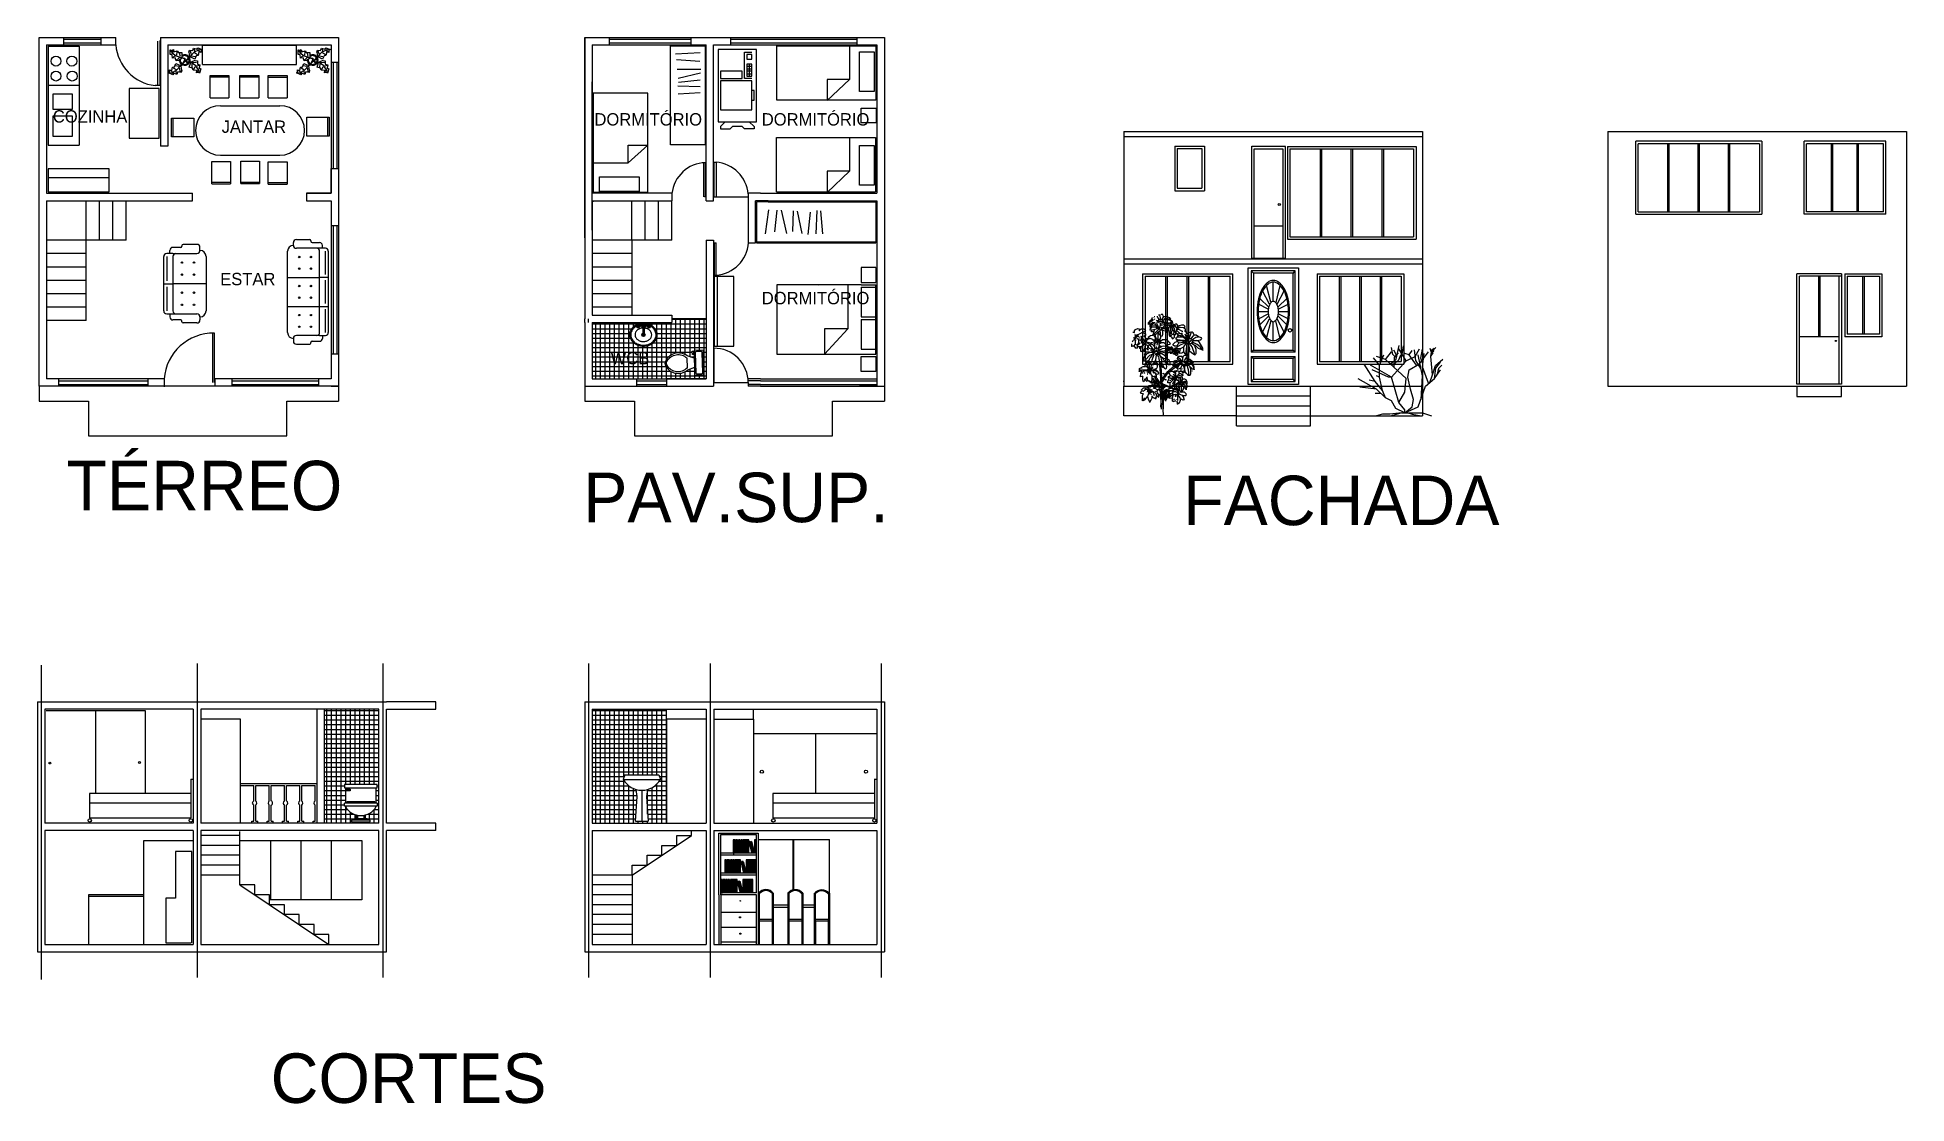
# Model space of a CAD drawing. Header units: millimetres. Extents: x -25 to 177, y -4701 to 789.
# Drawn here: x 74.45 to 112.21, y 375.44 to 396.98 of the extents above; entities outside this region: 5.
import ezdxf

# ---------------------------------------------------------------- set-up
doc = ezdxf.new("R2010")
doc.units = ezdxf.units.MM
doc.linetypes.add('0', pattern=[0])
doc.linetypes.add('LÍNEAS_OCULTAS', pattern=[9.525, 6.35, -3.175])
for name, color, linetype in [('cotas textos y ashurados', 246, 'Continuous'), ('ejes', 50, 'LÍNEAS_OCULTAS'), ('losa en corte', 211, 'Continuous'), ('marquesina', 230, 'LÍNEAS_OCULTAS'), ('muros', 12, 'Continuous'), ('puertas y mobiliario', 80, 'Continuous'), ('Standard', 7, 'Continuous'), ('ventanas', 140, 'Continuous')]:
    doc.layers.add(name, color=color, linetype=linetype)
pattern_1 = [(0, (0, 0), (0, 0.09525), []), (90, (0, 0), (-0.09525, 6e-18), [])]

msp = doc.modelspace()

# ---------------------------------------------------------------- texts
at = {"layer": 'puertas y mobiliario', "color": 0}
for s, height, p in [('COZINHA', 0.25, (74.76, 395.261)), ('DORMITÓRIO', 0.25, (85.7, 395.202)), ('DORMITÓRIO', 0.25, (89.08, 395.202)), ('JANTAR', 0.25, (78.17, 395.054)), ('ESTAR', 0.25, (78.14, 391.975)), ('DORMITÓRIO', 0.25, (89.08, 391.59)), ('WCB', 0.25, (86.027, 390.377)), ('TÉRREO', 1, (75.035, 387.427)), ('PAV.SUP.', 1, (85.474, 387.187)), ('FACHADA', 1, (97.592, 387.127)), ('CORTES', 1, (79.159, 375.452))]:
    msp.add_text(s, height=height, dxfattribs=at).set_placement(p)

# ---------------------------------------------------------------- blocks, each defined once
blk = doc.blocks.new('Toilet - front')
for p, q in [((-10, 22), (-10, 12)), ((-10, 21), (-7, 21)), ((-7, 20), (-10, 20)), ((9, 13), (-9, 13)), ((-9, 13), (-9, 12)), ((-7, 21), (-7, 20)), ((9, 12), (9, 13)), ((10, 12), (10, 22)), ((10.5, 12), (-10.5, 12)), ((-10.5, 10), (-10.5, 12)), ((10.5, 10), (-10.5, 10)), ((4, 2), (-4, 2)), ((-4, 2), (-4, 1)), ((-3, 4.4065), (-3, 2)), ((-2, 2), (-2, 4.1658)), ((2, 4.1658), (2, 2)), ((3, 2), (3, 4.4065)), ((4, 1), (4, 2)), ((10.5, 12), (10.5, 10))]:
    blk.add_line(p, q)
for points in [[(10.5, 22), (10.5, 24), (-10.5, 24), (-10.5, 22)], [(6, 0), (6, 1), (-6, 1), (-6, 0)]]:
    blk.add_lwpolyline(points, close=True)
blk.add_arc((0, 15.3333), 11.3333, 208.0725, 331.9275)
blk = doc.blocks.new('Sink - Pedestal elevation')
for p, q in [((-11, 30), (-12, 27)), ((-11, 30), (11, 30)), ((11, 30), (12, 27)), ((-12, 27), (12, 27)), ((-3, 16), (-3.7523, 20.5139)), ((3.7527, 20.5157), (3, 16)), ((0, 20), (0, 0)), ((-4, 0), (-3, 16)), ((3, 16), (4, 0)), ((-4, 0), (4, 0))]:
    blk.add_line(p, q)
blk.add_arc((0, 33.7857), 13.7857, 209.4871, 330.5129)
blk = doc.blocks.new('Door - Fancy 36 in.')
for p, q in [((33.8, 81.8), (2.2, 81.8)), ((2.2, 81.8), (2.2, 23.2)), ((2.2, 81.8), (3.8, 80.2)), ((32.2, 80.2), (33.8, 81.8)), ((33.8, 23.2), (33.8, 81.8)), ((32.2, 80.2), (3.8, 80.2)), ((3.8, 80.2), (3.8, 24.8)), ((15.3, 57.8), (10.3, 67.5)), ((16.3, 59.2), (13.2, 71.3)), ((18, 59.8), (18, 73.6)), ((22.8, 71.3), (19.7, 59.1)), ((20.7, 57.7), (25.7, 67.5)), ((32.2, 24.8), (32.2, 80.2)), ((14.4, 54.2), (7.4, 57.7)), ((8.2, 62), (14.7, 55.7)), ((27.8, 62), (21.4, 55.8)), ((21.6, 54.2), (28.6, 57.7)), ((7, 52.5), (14.4, 52.5)), ((7.4, 47.3), (14.4, 50.8)), ((14.7, 49.3), (8.2, 43)), ((10.3, 37.6), (15.3, 47.2)), ((16.3, 45.9), (13.2, 33.8)), ((18, 31.6), (18, 45.2)), ((22.8, 33.8), (19.7, 45.9)), ((25.7, 37.6), (20.7, 47.3)), ((21.3, 49.3), (27.8, 43)), ((28.6, 47.3), (21.5, 50.8)), ((21.7, 52.5), (28.9, 52.5)), ((3.8, 24.8), (2.2, 23.2)), ((33.8, 23.2), (2.2, 23.2)), ((2.2, 20.2), (33.8, 20.2)), ((2.2, 20.2), (2.2, 2.2)), ((2.2, 20.2), (3.8, 18.8)), ((3.8, 24.8), (32.2, 24.8)), ((32.2, 18.8), (3.8, 18.8)), ((3.8, 18.8), (3.8, 3.8)), ((33.8, 23.2), (32.2, 24.8)), ((32.2, 24.8), (32.2, 24.8)), ((32.2, 18.8), (33.8, 20.2)), ((32.2, 3.8), (32.2, 18.8)), ((33.8, 2.2), (33.8, 20.2)), ((3.8, 3.8), (2.2, 2.2)), ((2.2, 2.2), (33.8, 2.2)), ((3.8, 3.8), (32.2, 3.8)), ((33.8, 2.2), (32.2, 3.8))]:
    blk.add_line(p, q)
blk.add_lwpolyline([(0, 0), (0, 84), (36, 84), (36, 0)], close=True)
at = {"linetype": 'Continuous'}
for points in [[(18, 30.2, 0.169807), (22, 31.6, 0.105036), (26.2, 36.8, 0.066925), (28.7, 43.5, 0.05307), (29.6, 52.6, 0.05307), (28.7, 61.6, 0.066925), (26.2, 68.4, 0.105036), (22, 73.5, 0.169807), (18, 74.9, 0.169807), (14, 73.5, 0.105036), (9.8, 68.4, 0.066925), (7.3, 61.6, 0.05307), (6.4, 52.6, 0.05307), (7.3, 43.5, 0.066925), (9.8, 36.8, 0.105036), (14, 31.6, 0.169807)], [(18, 31.6, 0.169807), (21.7, 32.9, 0.105036), (25.7, 37.7, 0.066925), (28, 44.1, 0.05307), (28.9, 52.6, 0.05307), (28, 61.1, 0.066925), (25.7, 67.4, 0.105036), (21.7, 72.3, 0.169807), (18, 73.6, 0.169807), (14.3, 72.3, 0.105036), (10.3, 67.4, 0.066925), (8, 61.1, 0.05307), (7.1, 52.6, 0.05307), (8, 44.1, 0.066925), (10.3, 37.7, 0.105036), (14.3, 32.9, 0.169807)], [(18, 45.2, 0.173818), (19.2, 45.7, 0.104363), (20.6, 47.3, 0.065303), (21.4, 49.6, 0.051449), (21.7, 52.5, 0.051449), (21.4, 55.5, 0.065303), (20.6, 57.7, 0.104363), (19.2, 59.4, 0.173818), (18, 59.8, 0.173818), (16.8, 59.4, 0.104363), (15.4, 57.7, 0.065303), (14.6, 55.5, 0.051449), (14.3, 52.5, 0.051449), (14.6, 49.6, 0.065303), (15.4, 47.3, 0.104363), (16.8, 45.7, 0.173818)]]:
    blk.add_lwpolyline(points, format="xyb", close=True, dxfattribs=at)
blk.add_circle((30, 39), 1.25)
blk.add_point((32.2, 80.2))
blk = doc.blocks.new('Shrub - elevation')
for p, q in [((-16.8, 16.32), (-18.72, 18.72)), ((-14.88, 18.24), (-17.76, 19.2)), ((-16.8, 16.32), (-15.36, 19.68)), ((-14.88, 18.24), (-12.96, 20.64)), ((-8.16, 12), (-14.88, 18.24)), ((-13.325, 16.724), (-11.433, 18.289)), ((-12.471, 19.775), (-12.898, 22.044)), ((-11.677, 19.071), (-12.471, 19.775)), ((-11.28, 19.619), (-12.104, 21.184)), ((-12.043, 15.628), (-11.921, 18.836)), ((-11.921, 18.836), (-10.64, 20.401)), ((-11.433, 18.289), (-10.457, 22.749)), ((-10.579, 18.054), (-9.846, 19.697)), ((-8.16, 17.76), (-10.56, 21.6)), ((-9.48, 19.775), (-8.992, 22.592)), ((-7.2, 19.68), (-8.64, 20.16)), ((-8.16, 17.76), (-5.28, 19.2)), ((-7.2, 19.68), (-6.24, 21.12)), ((-4.8, 16.32), (-7.2, 19.68)), ((-5.086, 17.741), (-5.513, 21.34)), ((-5.28, 19.2), (-3.84, 21.6)), ((-2.88, 12.96), (-4.32, 19.68)), ((-3.84, 16.8), (-0.96, 20.64)), ((-3.377, 18.602), (-2.888, 21.575)), ((-2.766, 16.802), (-3.377, 18.602)), ((-2.88, 15.84), (-2.4, 20.16)), ((-0.508, 21.888), (-0.081, 20.558)), ((-0.203, 19.149), (0.102, 21.34)), ((0.346, 13.203), (-0.203, 19.149)), ((-0.142, 19.384), (0.59, 20.401)), ((-0.02, 20.01), (0.896, 21.105)), ((0.041, 20.714), (1.384, 22.044)), ((0.102, 21.34), (0.835, 21.888)), ((1.323, 16.254), (3.642, 18.289)), ((-18.24, 11.04), (-21.755, 16.655)), ((-12.96, 12.48), (-19.68, 16.32)), ((-13.92, 12.48), (-19.2, 14.88)), ((-16.8, 12.48), (-17.76, 12.96)), ((-16.8, 12.48), (-16.8, 16.32)), ((-15.84, 8.16), (-16.8, 12.48)), ((-12.96, 12.48), (-13.92, 12.48)), ((-12.96, 12.48), (-8.16, 17.76)), ((-10.56, 4.32), (-12.96, 12.48)), ((-11.982, 16.802), (-10.579, 18.054)), ((-7.68, 12.48), (-7.2, 14.88)), ((-6.72, 8.64), (-7.68, 12.48)), ((-7.2, 14.88), (-3.84, 16.8)), ((-3.377, 15.315), (-5.086, 17.819)), ((-3.36, 5.28), (-2.88, 12.96)), ((-0.96, 10.56), (-2.88, 15.84)), ((-0.48, 10.8), (0.346, 13.203)), ((0.346, 13.203), (1.323, 16.254)), ((0.96, 12), (1.44, 15.36)), ((0.96, 12), (2.88, 14.88)), ((1.44, 15.36), (2.88, 17.28)), ((1.92, 13.44), (2.4, 15.36)), ((2.4, 15.36), (3.36, 16.32)), ((-17.76, 8.64), (-23.663, 11.961)), ((-17.76, 8.64), (-23.128, 9.222)), ((-18.24, 11.04), (-20.16, 11.52)), ((-15.84, 8.16), (-18.24, 11.04)), ((-16.32, 7.2), (-18.24, 7.2)), ((-14.88, 5.76), (-17.76, 8.64)), ((-14.88, 5.76), (-15.84, 8.16)), ((-10.56, 4.32), (-8.64, 7.68)), ((-8.64, 7.68), (-8.16, 12)), ((-5.76, 5.28), (-6.72, 8.64)), ((-4.32, 2.88), (-1.92, 9.6)), ((-1.92, 9.6), (0.96, 12)), ((-15.84, 0.48), (-17.76, 0)), ((-13.44, 0.48), (-15.84, 0.48)), ((-12.96, 4.8), (-14.88, 5.76)), ((-9.6, 0.96), (-13.44, 0.48)), ((-11.52, 2.4), (-12.96, 4.8)), ((-9.6, 0.96), (-12.96, 0)), ((-8.64, 0.96), (-11.52, 2.4)), ((-8.64, 1.92), (-10.56, 4.32)), ((-9.6, 0.96), (-7.68, 0.96)), ((-8.64, 0.96), (-4.32, 2.88)), ((-8.64, 0.96), (-6.24, 2.88)), ((-8.64, 0.96), (-8.64, 1.92)), ((-8.64, 0.96), (-2.88, 0.96)), ((-7.68, 0.96), (-6.24, 0.48)), ((-6.24, 2.88), (-5.76, 5.28)), ((-6.24, 0.48), (-3.36, 0)), ((-2.88, 0.96), (0, 0))]:
    blk.add_line(p, q)
blk = doc.blocks.new('Plant - Rubber or Philodendron')
at = {"linetype": 'Continuous'}
for p, q in [((-16.2005, 11.4774), (-13.9899, 8.1064)), ((-16.2005, 11.4774), (-14.8639, 10.7964)), ((-16.0159, 6.3329), (-16.2005, 11.4774)), ((-14.0069, 5.8704), (-16.0159, 6.3329)), ((-15.3434, 6.5514), (-13.9984, 6.9884)), ((-14.8639, 10.7964), (-12.6195, 11.8975)), ((-13.5868, 2.2894), (-14.0069, 5.8704)), ((-13.9899, 8.1064), (-9.5434, 4.7185)), ((-10.6784, 2.491), (-13.5868, 2.2894)), ((-13.3174, 8.325), (-13.0735, 11.0065)), ((-13.1329, 3.1804), (-10.6614, 4.727)), ((-12.6195, 11.8975), (-12.1909, 9.4345)), ((-12.1909, 9.4345), (-8.3829, 10.3)), ((-9.5858, -0.8715), (-10.6784, 2.491)), ((-9.5434, 4.7185), (-4.1917, 2.9888)), ((-9.1318, 0.0195), (-5.9793, 2.9025)), ((-8.8369, 9.409), (-9.0894, 5.6095)), ((-8.3829, 10.3), (-7.0549, 8.501)), ((-7.1228, -0.443), (-3.5248, 2.2131)), ((-7.0549, 8.501), (-3.0284, 8.6941)), ((-4.8529, 4.012), (-5.7184, 7.82)), ((-3.5248, 2.2131), (-3.3011, 2.4355)), ((-3.3011, 2.4355), (-0.5306, 1.7947)), ((-3.0284, 8.6941), (-3.0709, 3.1041)), ((-3.0709, 3.1041), (0.0797, 2.3163)), ((-0.5306, 1.7947), (-0.2255, -0.5527)), ((-0.5306, 1.7947), (-0.5306, 1.7947)), ((0.0797, 2.3163), (0.4866, -0.031)), ((0.4866, -0.031), (2.1141, 0.2298)), ((2.1141, 0.2298), (5.4346, 3.9146)), ((6.1032, 3.6844), (2.8262, -0.031)), ((4.6914, 8.8812), (5.3859, 11.2828)), ((4.6914, 8.8812), (5.5014, 4.4831)), ((5.3859, 11.2828), (8.8871, 10.7908)), ((5.4346, 3.9146), (5.5014, 4.4831)), ((5.9878, 10.4842), (7.1971, 6.3869)), ((11.1089, 1.1958), (6.1032, 3.6844)), ((10.3916, 8.7942), (6.2847, 4.4028)), ((7.7005, 4.8881), (11.5025, 3.9967)), ((8.8871, 10.7908), (9.9809, 13.4933)), ((9.9809, 13.4933), (13.3837, 12.301)), ((15.3859, 11.3055), (10.3916, 8.7942)), ((10.5828, 12.6946), (10.8893, 9.7953)), ((14.2977, 6.1031), (10.9934, 7.9956)), ((12.7005, 4.8994), (11.1089, 1.1958)), ((14.8995, 5.3044), (12.7005, 4.8994)), ((13.3837, 12.301), (14.68, 13.9039)), ((14.5816, 13.2037), (14.3848, 11.8033)), ((14.68, 13.9039), (19.3848, 11.8146)), ((15.7909, 9.1065), (14.8995, 5.3044)), ((15.2875, 10.6053), (17.5907, 9.2105)), ((19.3848, 11.8146), (15.3859, 11.3055)), ((18.1925, 8.4119), (15.7909, 9.1065)), ((19.3848, 11.8146), (18.1868, 10.9119)), ((18.1868, 10.9119), (18.1925, 8.4119)), ((-18.008, -14.1781), (-16.8101, -13.2754)), ((-18.008, -14.1781), (-14.0091, -13.669)), ((-13.3032, -16.2674), (-18.008, -14.1781)), ((-16.8157, -10.7754), (-14.4141, -11.4699)), ((-16.8101, -13.2754), (-16.8157, -10.7754)), ((-13.9107, -12.9688), (-16.2139, -11.574)), ((-14.4141, -11.4699), (-13.5228, -7.6679)), ((-14.0091, -13.669), (-9.0148, -11.1577)), ((-13.5228, -7.6679), (-11.3237, -7.2629)), ((-12.0069, -14.6645), (-13.3032, -16.2674)), ((-13.2048, -15.5672), (-13.008, -14.1668)), ((-12.921, -8.4665), (-9.6166, -10.359)), ((-8.6042, -15.8568), (-12.0069, -14.6645)), ((-11.3237, -7.2629), (-9.7321, -3.5593)), ((-6.3237, -7.2516), (-10.1257, -6.3602)), ((-9.7321, -3.5593), (-4.7264, -6.0479)), ((-7.1228, -0.443), (-9.5858, -0.8715)), ((-9.206, -15.0581), (-9.5126, -12.1588)), ((-9.0148, -11.1577), (-4.9047, -6.8122)), ((-7.5103, -13.1543), (-8.6042, -15.8568)), ((-4.0092, -13.6463), (-7.5103, -13.1543)), ((-4.611, -12.8477), (-5.8203, -8.7504)), ((-2.019, -3.6148), (-4.7264, -6.0479)), ((-4.1246, -6.8466), (-4.0579, -6.2781)), ((-3.3146, -11.2447), (-4.1246, -6.8466)), ((-4.0579, -6.2781), (-0.9375, -3.1608)), ((-3.3146, -11.2447), (-4.0092, -13.6463)), ((-2.019, -3.6148), (-0.2255, -0.5527)), ((-0.9375, -3.1608), (0.5883, -0.8135)), ((0.5883, -0.8135), (2.2447, -2.0916)), ((2.8262, -0.031), (1.3003, -0.5527)), ((1.3003, -0.5527), (2.4193, -1.4655)), ((2.2447, -2.0916), (6.7108, -2.6626)), ((2.4193, -1.4655), (6.895, -2.1175)), ((4.943, -7.9659), (6.7108, -2.6626)), ((8.8321, -9.0266), (4.943, -7.9659)), ((11.6605, -0.5413), (6.895, -2.1175)), ((12.3677, -6.1981), (7.219, -2.6772)), ((8.125, -4.0768), (7.7715, -7.9659)), ((8.3544, -2.7453), (13.1973, -2.1704)), ((9.5392, -11.1479), (8.8321, -9.0266)), ((13.4283, -11.5015), (9.5392, -11.1479)), ((10.2463, -10.4408), (11.6605, -6.9053)), ((11.6605, -0.5413), (14.1354, -0.8948)), ((15.5496, -10.7943), (12.3677, -6.1981)), ((13.0748, -13.9763), (13.4283, -11.5015)), ((15.5496, -13.6228), (13.0748, -13.9763)), ((16.2567, -5.8446), (13.4283, -6.5517)), ((14.8425, -10.7943), (13.7819, -13.2692)), ((14.1354, -0.8948), (14.1354, -4.4304)), ((14.1354, -4.4304), (16.9638, -5.1375)), ((16.6103, -14.6834), (15.5496, -10.7943)), ((16.6103, -14.6834), (15.5496, -13.6228)), ((17.3174, -9.7337), (15.9032, -9.7337)), ((16.9638, -5.1375), (16.2567, -8.673)), ((16.2567, -8.673), (18.0245, -9.7337)), ((18.0245, -9.7337), (16.6103, -14.6834))]:
    blk.add_line(p, q, dxfattribs=at)
for centre, radius, start, end in [((0.0308, 0.1664), 6, 178.6147, 235.1169), ((0.0308, 0.1664), 5, 168.1647, 238.6725), ((0, 0), 6.1275, 34.37569, 120.1028), ((-0.0601, -0.2075), 5.2461, 33.82192, 124.9414), ((-0.2664, 0.1682), 5.2775, 338.4094, 20.03007), ((-0.098, 0.1364), 6.1288, 341.2017, 26.09184), ((-0.0234, 0.3825), 6.1492, 242.5812, 331.2714), ((-0.1102, 0.4886), 5.2883, 247.3711, 327.472)]:
    blk.add_arc(centre, radius, start, end, dxfattribs=at)
blk = doc.blocks.new('Copy Machine')
at = {"linetype": 'Continuous'}
for p, q in [((0, 0), (0, -16)), ((30, 0), (0, 0)), ((30, -16), (30, 0)), ((-3, -1), (-3, -5)), ((-2, -1), (-3, -1)), ((-3, -5), (-2, -6)), ((0, -3), (-2, -1)), ((-2, -10), (-2, -6)), ((5, -1), (5, -14)), ((17, -1), (5, -1)), ((17, -14), (17, -1)), ((18, -1), (18, -10)), ((21, -1), (18, -1)), ((21, -10), (21, -1)), ((-3, -11), (-2, -10)), ((-3, -15), (-3, -11)), ((-2, -15), (-3, -15)), ((0, -13), (-2, -15)), ((5, -14), (17, -14)), ((9, -14), (9, -15)), ((9, -15), (13, -15)), ((13, -15), (13, -14)), ((18, -10), (21, -10)), ((18, -14), (18, -11)), ((18, -11), (29, -11)), ((24, -12), (19, -12)), ((19, -12), (19, -14)), ((24, -13), (19, -13)), ((19, -14), (24, -14)), ((20, -12), (20, -14)), ((21, -14), (21, -12)), ((22, -12), (22, -14)), ((23, -14), (23, -12)), ((24, -14), (24, -12)), ((28, -12), (26, -12)), ((26, -12), (26, -14)), ((26, -14), (28, -14)), ((28, -14), (28, -12)), ((29, -11), (29, -14)), ((0, -16), (30, -16))]:
    blk.add_line(p, q, dxfattribs=at)
blk = doc.blocks.new('Toilet - top')
for p, q in [((-10, -8.5), (-8, -8.5)), ((-10, -9.5), (-10, -8.5)), ((-7, -9.5), (-10, -9.5)), ((-8, -8.5), (-8, -8)), ((-7, -8), (-7, -9.5)), ((-4, -8), (-6, -14)), ((4, -14), (-4, -14)), ((4, -8), (6, -14)), ((9.5, -6), (9.5, -2))]:
    blk.add_line(p, q)
blk.add_lwpolyline([(10.5, -8), (10.5, 0), (-10.5, 0), (-10.5, -8)], close=True)
for points in [[(-9.5, -2), (-9.5, -6)], [(8.5, -1), (-8.5, -1)], [(-8.5, -7), (8.5, -7)]]:
    blk.add_lwpolyline(points)
for centre, radius, start, end in [((-8.6, -1.9), 0.884, 81.8699, 188.1301), ((-8.6, -6.1), 0.884, 171.8699, 278.1301), ((3.5, -21.6), 12.2, 141.4691, 247.9714), ((4.2, -21.8), 11.3, 136.3677, 238.9468), ((-3.5, -21.6), 12.2, 292.0284, 38.5307), ((-4.2, -21.8), 11.3, 301.053, 43.6321), ((8.6, -1.9), 0.884, 351.8699, 98.1301), ((8.6, -6.1), 0.884, 261.8699, 8.1301), ((0, -27.9), 4, 245.7318, 294.2682), ((0, -29), 4, 254.8605, 285.1395)]:
    blk.add_arc(centre, radius, start, end)
blk = doc.blocks.new('Sink - Oval top')
for p, q in [((-1, 0), (1, 0)), ((0, 1), (0, -1))]:
    blk.add_line(p, q)
at = {"linetype": 'Continuous'}
for points in [[(-12.2, 0.4, 0.117634), (-11.5, -3.4, 0.104469), (-8.9, -6.8, 0.090016), (-5.1, -9.1, 0.08192), (-0.3, -10, 0.08192), (4.5, -9.4, 0.090016), (8.4, -7.4, 0.104469), (11.2, -4.1, 0.117634), (12.2, -0.4, 0.117634), (11.5, 3.4, 0.104469), (8.9, 6.8, 0.090016), (5.1, 9.1, 0.08192), (0.3, 10, 0.08192), (-4.5, 9.4, 0.090016), (-8.4, 7.4, 0.104469), (-11.2, 4.1, 0.117634)], [(-11.3, 0.2, 0.118622), (-10.5, -3.3, 0.104678), (-8.1, -6.4, 0.089562), (-4.5, -8.4, 0.081185), (-0.1, -9.2, 0.081185), (4.3, -8.5, 0.089562), (7.9, -6.6, 0.104678), (10.4, -3.5, 0.118622), (11.3, -0.2, 0.118622), (10.5, 3.3, 0.104678), (8.1, 6.4, 0.089562), (4.5, 8.4, 0.081185), (0.1, 9.2, 0.081185), (-4.3, 8.5, 0.089562), (-7.9, 6.6, 0.104678), (-10.4, 3.5, 0.118622)], [(-7.4, 0.1, 0.118283), (-6.9, -2.2, 0.104607), (-5.3, -4.2, 0.089718), (-3, -5.5, 0.081436), (-0.1, -6, 0.081436), (2.8, -5.6, 0.089718), (5.2, -4.3, 0.104607), (6.9, -2.3, 0.118283), (7.4, -0.1, 0.118283), (6.9, 2.2, 0.104607), (5.3, 4.2, 0.089718), (3, 5.5, 0.081436), (0.1, 6, 0.081436), (-2.8, 5.6, 0.089718), (-5.2, 4.3, 0.104607), (-6.9, 2.3, 0.118283)]]:
    blk.add_lwpolyline(points, format="xyb", close=True, dxfattribs=at)
for radius in [1.5, 1]:
    blk.add_circle((0, 0), radius)
blk = doc.blocks.new('Faucet - Bathroom top')
for p, q in [((-4.107, 0.125), (-4.375, 0.125)), ((-3.75, 0.4788), (-3.75, 0.75)), ((-3.5, 0.482), (-3.5, 0.75)), ((-3.1461, 0.125), (-2.875, 0.125)), ((3.143, 0.125), (2.875, 0.125)), ((3.5, 0.4788), (3.5, 0.75)), ((3.75, 0.482), (3.75, 0.75)), ((4.1039, 0.125), (4.375, 0.125)), ((-4.1039, -0.125), (-4.375, -0.125)), ((-3.75, -0.4821), (-3.75, -0.75)), ((-3.5, -0.4789), (-3.5, -0.75)), ((-3.143, -0.125), (-2.875, -0.125)), ((-0.5, -0.8639), (-0.5, -4.5)), ((0.5, -4.5), (0.5, -0.8631)), ((3.1461, -0.125), (2.875, -0.125)), ((3.5, -0.4821), (3.5, -0.75)), ((3.75, -0.4789), (3.75, -0.75)), ((4.107, -0.125), (4.375, -0.125))]:
    blk.add_line(p, q)
for centre, radius in [((-3.625, 0), 1.375), ((-4.625, 0), 0.2795), ((-3.625, 0), 0.5), ((-3.625, 1), 0.2795), ((-2.625, 0), 0.2795), ((0, 0), 0.5), ((3.625, 0), 1.375), ((2.625, 0), 0.2795), ((3.625, 0), 0.5), ((3.625, 1), 0.2795), ((4.625, 0), 0.2795), ((-3.625, -1), 0.2795), ((3.625, -1), 0.2795)]:
    blk.add_circle(centre, radius)
for centre, radius, start, end in [((-3.625, 0), 1, 105.2407, 164.2093), ((-3.625, 0), 1, 16.44125, 74.07887), ((0, 0), 1.5, 289.6514, 250.3603), ((0, 0), 1, 300.3431, 239.7554), ((3.625, 0), 1, 106.12, 164.0884), ((3.625, 0), 1, 16.23422, 73.90469), ((-3.625, 0), 1, 196.2342, 253.9047), ((-3.625, 0), 1, 286.12, 344.0884), ((0, -4.5), 0.5, 180, 0), ((3.625, 0), 1, 196.4413, 254.0789), ((3.625, 0), 1, 285.2407, 344.2093)]:
    blk.add_arc(centre, radius, start, end)

# ---------------------------------------------------------------- hatches: boundary and pattern name
at = {"layer": 'cotas textos y ashurados'}
h = msp.add_hatch(dxfattribs=at)
h.set_pattern_fill('NET,_O', color=256, scale=0.03)
h.set_pattern_definition(pattern_1)
h.paths.add_polyline_path([(86.136, 391.223), (85.656, 391.223), (85.656, 390.724), (86.136, 390.724)])
h.paths.add_polyline_path([(87.956, 391.301), (87.266, 391.301), (87.266, 391.223), (87.006, 391.223), (86.136, 391.223), (86.136, 390.724), (87.956, 390.724)])
h.paths.add_polyline_path([(86.968, 390.964, -0.117634), (86.945, 390.88, -0.104469), (86.881, 390.805, -0.090016), (86.791, 390.759, -0.08192), (86.682, 390.745, -0.08192), (86.574, 390.766, -0.090016), (86.487, 390.818, -0.104469), (86.428, 390.896, -0.117634), (86.411, 390.982, -0.117634), (86.434, 391.066, -0.104469), (86.498, 391.14, -0.049675), (86.545, 391.17, -0.455127), (86.604, 391.191, -0.068923), (86.697, 391.201, -0.061036), (86.778, 391.188, -0.562896), (86.844, 391.161, -0.051661), (86.891, 391.128, -0.104469), (86.95, 391.049, -0.117634)], flags=16)
h.paths.add_polyline_path([(86.946, 390.969, -0.118622), (86.926, 390.892, -0.104678), (86.869, 390.823, -0.089562), (86.787, 390.78, -0.081185), (86.686, 390.765, -0.081185), (86.586, 390.782, -0.089562), (86.506, 390.828, -0.104678), (86.45, 390.899, -0.118622), (86.432, 390.976, -0.118622), (86.452, 391.054, -0.104678), (86.51, 391.123, -0.044542), (86.548, 391.148, -0.235045), (86.545, 391.155, -0.455903), (86.555, 391.163, -0.257992), (86.575, 391.184, -1.15105), (86.592, 391.184, -0.180147), (86.609, 391.171, -0.037247), (86.655, 391.179, -0.553925), (86.732, 391.178, -0.035508), (86.776, 391.168, -0.206316), (86.794, 391.184, -1.15105), (86.811, 391.184, -0.257992), (86.832, 391.163, -0.455903), (86.842, 391.155, -0.455903), (86.832, 391.146, -0.00526), (86.832, 391.146, -0.048093), (86.873, 391.117, -0.104678), (86.929, 391.047, -0.118622)], flags=0)
h.paths.add_polyline_path([(86.858, 390.971, -0.118283), (86.845, 390.92, -0.104607), (86.808, 390.874, -0.089718), (86.754, 390.846, -0.081436), (86.688, 390.835, -0.081436), (86.622, 390.847, -0.089718), (86.569, 390.877, -0.104607), (86.532, 390.923, -0.118283), (86.52, 390.975, -0.118283), (86.533, 391.026, -0.104607), (86.571, 391.071, -0.089718), (86.625, 391.1, -0.066147), (86.678, 391.11), (86.678, 391.128, -3.732051), (86.708, 391.128), (86.708, 391.109, -0.06), (86.757, 391.099, -0.089718), (86.81, 391.069, -0.104607), (86.846, 391.022, -0.118283)], flags=0)
h.paths.add_polyline_path([(86.807, 391.14), (86.807, 391.132, -0.284079), (86.811, 391.124, -1.072684), (86.794, 391.126, -0.257992), (86.774, 391.146, -0.455903), (86.764, 391.155, -0.791418), (86.78, 391.158), (86.788, 391.158, -0.881018), (86.818, 391.155, -0.341999)], flags=0)
h.paths.add_polyline_path([(86.723, 390.973, -1), (86.655, 390.973, -1)], flags=0)
h.paths.add_polyline_path([(86.712, 390.973, -1), (86.667, 390.973, -1)], flags=0)
h.paths.add_polyline_path([(86.678, 391.155, -1), (86.708, 391.155, -1)], flags=0)
h.paths.add_polyline_path([(86.613, 391.146, -0.257992), (86.592, 391.126, -1.072684), (86.575, 391.124, -0.284079), (86.58, 391.132), (86.58, 391.14, -0.341999), (86.569, 391.155, -0.881018), (86.598, 391.158), (86.606, 391.158, -0.791418), (86.622, 391.155, -0.455903)], flags=0)
h = msp.add_hatch(dxfattribs=at)
h.set_pattern_fill('NET,_O', color=256, scale=0.03)
h.set_pattern_definition(pattern_1)
h.paths.add_polyline_path([(86.136, 390.724), (85.656, 390.724), (85.656, 390.083), (86.136, 390.083)])
h = msp.add_hatch(dxfattribs=at)
h.set_pattern_fill('NET,_O', color=256, scale=0.03)
h.set_pattern_definition(pattern_1)
h.paths.add_polyline_path([(87.956, 390.724), (86.136, 390.724), (86.136, 390.083), (87.956, 390.083)])
h.paths.add_polyline_path([(87.126, 390.418, -0.501317), (87.571, 390.546), (87.714, 390.501), (87.712, 390.573), (87.677, 390.572), (87.675, 390.643), (87.699, 390.643), (87.7, 390.596), (87.712, 390.596), (87.71, 390.656), (87.9, 390.66), (87.911, 390.162), (87.721, 390.158), (87.718, 390.312), (87.577, 390.261, -0.501323), (87.127, 390.369, -0.132891)], flags=16)
h.paths.add_polyline_path([(87.157, 390.433, -0.48008), (87.572, 390.498), (87.576, 390.309, -0.48008), (87.159, 390.355, -0.215004)], flags=0)
h.paths.add_polyline_path([(87.735, 390.609, -0.5), (87.758, 390.633), (87.853, 390.635, -0.5), (87.877, 390.612), (87.886, 390.209, -0.5), (87.863, 390.185), (87.768, 390.183, -0.5), (87.744, 390.206)], flags=0)
h = msp.add_hatch(dxfattribs=at)
h.set_pattern_fill('NET', color=256, scale=0.03, style=0)
h.paths.add_polyline_path([(81.347, 383.406), (80.247, 383.406), (80.247, 381.106), (81.347, 381.106)])
h.paths.add_polyline_path([(81.309, 381.883), (81.309, 381.82), (81.293, 381.82), (81.293, 381.508), (81.309, 381.508), (81.309, 381.445), (81.293, 381.445, -0.206081), (81.074, 381.27), (81.074, 381.195), (81.106, 381.195), (81.106, 381.164), (81.168, 381.164), (81.168, 381.133), (80.793, 381.133), (80.793, 381.164), (80.856, 381.164), (80.856, 381.195), (80.887, 381.195), (80.887, 381.27, -0.206081), (80.668, 381.445), (80.652, 381.445), (80.652, 381.508), (80.668, 381.508), (80.668, 381.82), (80.652, 381.82), (80.652, 381.883)], flags=16)
h = msp.add_hatch(dxfattribs=at)
h.set_pattern_fill('NET', color=256, scale=0.03, style=0)
h.paths.add_polyline_path([(87.156, 383.206), (87.156, 383.406), (85.656, 383.406), (85.656, 381.106), (87.156, 381.106)])
h.paths.add_polyline_path([(87, 382.081), (87.032, 381.987, -0.197611), (86.774, 381.785), (86.75, 381.644), (86.782, 381.144), (86.532, 381.144), (86.563, 381.644), (86.539, 381.785, -0.197613), (86.282, 381.987), (86.282, 381.987), (86.313, 382.081)], flags=16)
at = {"layer": 'puertas y mobiliario'}
h = msp.add_hatch(dxfattribs=at)
h.set_pattern_fill('NET', color=2, scale=0.03, style=0)
h.paths.add_polyline_path([(87.156, 383.206), (87.156, 383.406), (85.656, 383.406), (85.656, 381.106), (87.156, 381.106)])
h.paths.add_polyline_path([(87, 382.081), (87.032, 381.987, -0.197611), (86.774, 381.785), (86.75, 381.644), (86.782, 381.144), (86.532, 381.144), (86.563, 381.644), (86.539, 381.785, -0.197613), (86.282, 381.987), (86.282, 381.987), (86.313, 382.081)], flags=16)

# ---------------------------------------------------------------- linework, layer by layer
at = {"layer": 'ejes'}
for p, q in [((171.84, 789.232), (173.84, 789.232)), ((172.61, 777.072), (172.61, 776.855)), ((172.972, 776.963), (172.61, 777.072)), ((172.61, 776.855), (172.972, 776.963)), ((76.933, 396.908), (76.913, 396.908)), ((76.928, 396.908), (76.918, 396.908)), ((76.933, 396.908), (76.923, 396.908)), ((74.633, 396.833), (76.033, 396.833)), ((74.633, 396.833), (74.983, 396.833)), ((74.983, 396.833), (75.733, 396.833)), ((80.383, 396.833), (80.383, 393.833)), ((80.383, 396.833), (80.383, 396.483)), ((80.383, 393.833), (80.383, 394.333)), ((80.383, 393.833), (79.883, 393.833)), ((80.383, 393.683), (80.383, 393.183)), ((85.656, 393.683), (87.056, 393.683)), ((85.656, 393.683), (87.056, 393.683)), ((87.956, 393.758), (87.926, 393.758)), ((87.956, 393.758), (87.936, 393.758)), ((87.951, 393.758), (87.941, 393.758)), ((87.956, 393.758), (87.946, 393.758)), ((87.956, 393.758), (87.946, 393.758)), ((88.106, 393.758), (88.806, 393.758)), ((88.106, 393.758), (88.806, 393.758)), ((88.106, 393.758), (88.126, 393.758)), ((88.106, 393.758), (88.116, 393.758)), ((85.581, 391.223), (85.581, 391.298)), ((78.023, 391.007), (77.983, 391.007)), ((87.956, 390.083), (87.156, 390.083)), ((78.033, 390.008), (78.023, 390.008)), ((88.106, 390.008), (88.806, 390.008)), ((88.79, 390.008), (88.79, 390.008)), ((91.406, 389.933), (91.056, 389.933)), ((74.522, 384.299), (74.522, 377.671)), ((77.672, 384.333), (77.672, 377.671)), ((81.422, 384.333), (81.422, 377.654)), ((85.577, 384.333), (85.577, 377.654)), ((88.04, 384.333), (88.04, 377.654)), ((91.49, 384.333), (91.49, 377.654)), ((74.447, 383.406), (74.447, 383.406)), ((81.347, 383.556), (81.347, 383.558)), ((80.097, 381.866), (80.098, 381.866))]:
    msp.add_line(p, q, dxfattribs=at)
at = {"layer": 'ejes', "color": 2}
msp.add_line((87.156, 383.206), (87.156, 383.406), dxfattribs=at)
at = {"layer": 'ejes'}
msp.add_arc((78.003, 390.008), 0.999, 184.3068, 184.9354, dxfattribs=at)
at = {"layer": 'losa en corte'}
for p, q in [((74.447, 383.556), (81.497, 383.556)), ((74.447, 383.556), (74.447, 378.506)), ((74.597, 383.406), (74.597, 381.106)), ((77.597, 383.406), (74.597, 383.406)), ((77.597, 383.406), (77.597, 381.106)), ((77.747, 383.406), (77.747, 381.106)), ((81.347, 383.406), (77.747, 383.406)), ((80.097, 381.106), (80.097, 383.406)), ((80.247, 381.106), (80.247, 383.406)), ((81.347, 381.106), (81.347, 383.406)), ((81.497, 383.556), (81.497, 383.558)), ((82.497, 383.556), (81.497, 383.556)), ((81.497, 383.406), (82.497, 383.406)), ((81.497, 381.106), (81.497, 383.406)), ((82.497, 383.406), (82.497, 383.556)), ((85.506, 383.556), (85.506, 378.506)), ((85.506, 383.556), (91.556, 383.556)), ((85.656, 383.406), (85.656, 381.106)), ((85.656, 383.406), (87.956, 383.406)), ((87.956, 383.406), (87.956, 381.106)), ((88.113, 383.406), (88.113, 381.106)), ((88.113, 383.406), (91.406, 383.406)), ((91.406, 383.406), (91.406, 381.106)), ((91.556, 383.556), (91.556, 378.506)), ((77.597, 381.106), (74.597, 381.106)), ((81.347, 381.106), (77.747, 381.106)), ((82.497, 381.106), (81.497, 381.106)), ((82.497, 380.956), (82.497, 381.106)), ((85.656, 381.106), (87.956, 381.106)), ((88.113, 381.106), (91.406, 381.106)), ((74.597, 380.956), (74.597, 378.656)), ((77.597, 380.956), (74.597, 380.956)), ((77.597, 380.956), (77.597, 378.656)), ((77.747, 380.956), (77.747, 378.656)), ((81.347, 380.956), (77.747, 380.956)), ((81.347, 378.656), (81.347, 380.956)), ((81.497, 378.506), (81.497, 380.956)), ((82.497, 380.956), (81.497, 380.956)), ((85.656, 380.956), (87.956, 380.956)), ((85.656, 380.956), (85.656, 378.656)), ((87.956, 380.956), (87.956, 378.656)), ((88.113, 380.956), (91.406, 380.956)), ((88.113, 380.956), (88.113, 378.656)), ((91.406, 380.956), (91.406, 378.656)), ((74.447, 378.506), (81.497, 378.506)), ((74.597, 378.656), (77.597, 378.656)), ((77.747, 378.656), (81.347, 378.656)), ((81.497, 378.656), (81.497, 378.656)), ((85.506, 378.506), (91.556, 378.506)), ((85.656, 378.656), (87.956, 378.656)), ((88.113, 378.656), (91.406, 378.656))]:
    msp.add_line(p, q, dxfattribs=at)
at = {"layer": 'marquesina'}
for p, q in [((74.483, 389.933), (74.483, 389.633)), ((80.533, 389.933), (80.533, 389.633)), ((85.506, 389.933), (85.506, 389.633)), ((91.556, 389.933), (91.556, 389.633)), ((74.483, 389.633), (75.483, 389.633)), ((75.483, 389.633), (75.483, 388.933)), ((79.483, 388.933), (79.483, 389.633)), ((79.483, 389.633), (80.533, 389.633)), ((85.506, 389.633), (86.506, 389.633)), ((86.506, 389.633), (86.506, 388.933)), ((90.506, 388.933), (90.506, 389.633)), ((90.506, 389.633), (91.556, 389.633)), ((75.483, 388.933), (79.483, 388.933)), ((86.506, 388.933), (90.506, 388.933))]:
    msp.add_line(p, q, dxfattribs=at)
at = {"layer": 'muros'}
for p, q in [((74.483, 396.983), (76.033, 396.983)), ((74.483, 389.933), (74.483, 396.983)), ((74.983, 396.833), (74.983, 396.983)), ((75.733, 396.833), (75.733, 396.983)), ((76.033, 396.833), (76.033, 396.983)), ((76.933, 396.983), (76.933, 394.783)), ((76.933, 396.983), (80.533, 396.983)), ((80.533, 396.983), (80.533, 389.933)), ((85.506, 396.983), (85.506, 391.298)), ((85.506, 396.983), (91.556, 396.983)), ((85.506, 392.936), (85.506, 396.983)), ((86.006, 396.833), (86.006, 396.983)), ((87.656, 396.833), (87.656, 396.983)), ((88.456, 396.833), (88.456, 396.983)), ((91.006, 396.833), (91.006, 396.983)), ((91.556, 396.983), (91.556, 389.933)), ((74.633, 396.833), (76.033, 396.833)), ((74.633, 396.833), (74.633, 393.833)), ((76.033, 396.803), (76.033, 396.803)), ((77.083, 396.833), (80.383, 396.833)), ((77.085, 396.833), (77.085, 394.783)), ((80.383, 396.833), (80.383, 393.833)), ((80.383, 396.483), (80.533, 396.483)), ((85.656, 396.833), (85.656, 393.833)), ((85.656, 396.833), (87.956, 396.833)), ((87.956, 393.683), (87.956, 396.833)), ((88.106, 393.683), (88.106, 396.833)), ((88.106, 396.833), (91.406, 396.833)), ((91.406, 396.833), (91.406, 393.833)), ((85.656, 393.086), (85.656, 396.086)), ((96.392, 395.083), (102.427, 395.083)), ((96.392, 395.083), (96.392, 389.933)), ((96.392, 394.983), (102.427, 394.983)), ((102.427, 395.083), (102.427, 389.933)), ((106.171, 395.083), (112.205, 395.083)), ((106.171, 395.083), (106.171, 389.933)), ((112.205, 395.083), (112.205, 389.933)), ((77.083, 394.783), (76.933, 394.783)), ((80.383, 394.333), (80.533, 394.333)), ((74.633, 393.833), (77.583, 393.833)), ((77.583, 393.683), (77.583, 393.833)), ((79.883, 393.833), (79.883, 393.683)), ((79.883, 393.833), (80.383, 393.833)), ((87.266, 393.833), (85.656, 393.833)), ((87.266, 393.833), (87.266, 393.683)), ((89.056, 393.833), (88.806, 393.833)), ((88.806, 393.833), (88.806, 392.833)), ((89.056, 393.833), (91.406, 393.833)), ((74.633, 393.683), (74.633, 390.083)), ((74.633, 393.683), (77.583, 393.683)), ((79.883, 393.683), (80.383, 393.683)), ((80.383, 393.683), (80.383, 390.083)), ((85.656, 393.683), (85.656, 391.373)), ((85.656, 393.683), (87.266, 393.683)), ((85.676, 393.663), (85.676, 393.683)), ((87.956, 393.683), (88.106, 393.683)), ((89.206, 393.683), (88.956, 393.683)), ((88.956, 392.833), (88.956, 393.683)), ((89.206, 393.683), (91.406, 393.683)), ((91.406, 393.683), (91.406, 390.083)), ((80.383, 393.183), (80.533, 393.183)), ((87.956, 392.883), (87.956, 390.083)), ((87.956, 392.883), (88.106, 392.883)), ((88.106, 392.883), (88.106, 389.933)), ((88.806, 392.833), (88.956, 392.833)), ((96.392, 392.508), (102.427, 392.508)), ((96.392, 392.408), (102.427, 392.408)), ((85.506, 391.223), (85.506, 391.298)), ((85.506, 391.223), (85.506, 389.933)), ((85.656, 391.373), (87.006, 391.373)), ((85.656, 391.223), (85.656, 390.083)), ((85.656, 391.223), (87.006, 391.223)), ((87.006, 391.373), (87.266, 391.373)), ((87.006, 391.223), (87.266, 391.223)), ((87.266, 391.373), (87.266, 391.223)), ((80.533, 390.583), (80.383, 390.583)), ((77.008, 390.083), (74.633, 390.083)), ((74.883, 389.933), (74.883, 390.083)), ((76.683, 389.933), (76.683, 390.083)), ((77.008, 390.083), (77.008, 389.933)), ((80.383, 390.083), (78.033, 390.083)), ((78.033, 390.083), (78.033, 389.933)), ((78.383, 389.933), (78.383, 390.083)), ((80.133, 389.933), (80.133, 390.083)), ((85.656, 390.083), (87.956, 390.083)), ((86.556, 389.933), (86.556, 390.083)), ((87.156, 390.083), (87.156, 389.933)), ((88.806, 390.008), (88.806, 390.083)), ((89.056, 390.083), (88.806, 390.083)), ((89.056, 390.083), (91.406, 390.083)), ((91.406, 390.083), (91.406, 389.933)), ((77.008, 389.933), (74.483, 389.933)), ((80.533, 389.933), (75.805, 389.933)), ((80.383, 389.933), (78.033, 389.933)), ((80.383, 389.933), (80.533, 389.933)), ((85.506, 389.933), (88.106, 389.933)), ((88.806, 390.008), (88.806, 389.933)), ((89.056, 389.933), (88.806, 389.933)), ((89.056, 389.933), (91.556, 389.933)), ((96.392, 389.933), (102.427, 389.933)), ((96.394, 389.337), (96.392, 389.933)), ((102.427, 389.933), (102.427, 389.337)), ((106.171, 389.933), (109.989, 389.933)), ((109.989, 389.933), (112.205, 389.933)), ((80.483, 389.633), (80.483, 389.633)), ((98.667, 389.337), (96.394, 389.337)), ((100.167, 389.337), (102.427, 389.337))]:
    msp.add_line(p, q, dxfattribs=at)
at = {"layer": 'muros', "color": 1}
msp.add_line((96.377, 390.033), (96.392, 390.033), dxfattribs=at)
at = {"layer": 'puertas y mobiliario'}
for p, q in [((76.878, 396.008), (76.878, 396.908)), ((76.918, 396.908), (76.918, 396.008)), ((74.663, 396.803), (75.293, 396.803)), ((74.663, 396.803), (74.663, 394.803)), ((75.293, 396.803), (75.293, 394.803)), ((77.783, 396.433), (77.783, 396.823)), ((77.783, 396.823), (79.683, 396.823)), ((79.683, 396.433), (79.683, 396.823)), ((87.236, 394.813), (87.236, 396.813)), ((87.236, 396.813), (87.936, 396.813)), ((87.339, 396.653), (87.834, 396.68)), ((87.36, 396.536), (87.827, 396.502)), ((87.936, 396.813), (87.936, 394.813)), ((89.386, 395.713), (89.386, 396.813)), ((89.386, 396.813), (91.386, 396.813)), ((90.853, 396.807), (90.853, 396.132)), ((91.052, 395.889), (91.052, 396.689)), ((91.052, 396.689), (91.352, 396.689)), ((91.352, 396.689), (91.352, 395.889)), ((91.386, 396.813), (91.386, 395.713)), ((77.783, 396.433), (79.683, 396.433)), ((77.937, 395.764), (77.937, 396.214)), ((77.937, 396.214), (78.317, 396.214)), ((77.937, 396.184), (78.317, 396.184)), ((78.317, 396.214), (78.317, 395.764)), ((78.54, 395.764), (78.54, 396.214)), ((78.54, 396.214), (78.92, 396.214)), ((78.54, 396.184), (78.92, 396.184)), ((78.92, 396.214), (78.92, 395.764)), ((79.111, 396.21), (79.491, 396.21)), ((79.111, 395.76), (79.111, 396.21)), ((79.111, 396.18), (79.491, 396.18)), ((79.491, 396.21), (79.491, 395.76)), ((87.373, 396.344), (87.847, 396.344)), ((87.394, 396.159), (87.84, 396.269)), ((87.401, 396.077), (87.834, 396.125)), ((90.853, 396.132), (90.403, 396.132)), ((90.403, 396.132), (90.403, 395.705)), ((90.403, 395.705), (90.853, 396.132)), ((74.664, 396.016), (75.296, 396.016)), ((75.156, 395.835), (74.756, 395.835)), ((74.756, 395.835), (74.756, 395.535)), ((75.156, 395.535), (75.156, 395.835)), ((76.904, 395.947), (76.304, 395.947)), ((76.304, 395.947), (76.304, 394.947)), ((76.913, 396.008), (76.828, 396.008)), ((76.913, 396.008), (76.873, 396.008)), ((76.918, 396.008), (76.878, 396.008)), ((76.904, 394.947), (76.904, 395.947)), ((77.937, 395.764), (78.317, 395.764)), ((78.54, 395.764), (78.92, 395.764)), ((79.111, 395.76), (79.491, 395.76)), ((86.776, 395.853), (85.676, 395.853)), ((85.676, 395.853), (85.676, 393.853)), ((86.776, 393.853), (86.776, 395.853)), ((87.387, 396.001), (87.834, 395.988)), ((87.394, 395.844), (87.834, 395.871)), ((91.386, 395.713), (89.386, 395.713)), ((91.352, 395.889), (91.052, 395.889)), ((74.756, 395.535), (75.156, 395.535)), ((75.156, 395.389), (74.756, 395.389)), ((74.756, 395.389), (74.756, 394.989)), ((75.156, 394.989), (75.156, 395.389)), ((77.157, 395.353), (77.607, 395.353)), ((77.157, 394.973), (77.157, 395.353)), ((77.187, 394.973), (77.187, 395.353)), ((77.607, 395.353), (77.607, 394.973)), ((78.143, 395.603), (79.343, 395.603)), ((79.889, 395.37), (80.339, 395.37)), ((79.889, 394.99), (79.889, 395.37)), ((80.309, 395.37), (80.309, 394.99)), ((80.339, 395.37), (80.339, 394.99)), ((91.088, 395.256), (91.088, 395.556)), ((91.088, 395.556), (91.388, 395.556)), ((91.388, 395.556), (91.388, 395.256)), ((74.756, 394.989), (75.156, 394.989)), ((77.607, 394.973), (77.157, 394.973)), ((80.339, 394.99), (79.889, 394.99)), ((89.38, 393.86), (89.38, 394.96)), ((89.38, 394.96), (91.38, 394.96)), ((90.853, 394.953), (90.853, 394.279)), ((91.388, 395.256), (91.088, 395.256)), ((91.38, 394.96), (91.38, 393.86)), ((74.663, 394.803), (75.293, 394.803)), ((76.304, 394.947), (76.904, 394.947)), ((78.143, 394.603), (79.343, 394.603)), ((86.382, 394.445), (86.382, 394.802)), ((86.382, 394.802), (86.777, 394.802)), ((86.777, 394.802), (86.382, 394.445)), ((87.936, 394.813), (87.236, 394.813)), ((91.052, 394.8), (91.352, 394.8)), ((91.052, 394), (91.052, 394.8)), ((91.352, 394.8), (91.352, 394)), ((98.972, 394.784), (98.972, 392.52)), ((99.662, 394.776), (98.982, 394.776)), ((99.022, 394.784), (99.022, 394.776)), ((99.612, 394.726), (99.022, 394.726)), ((99.022, 394.726), (99.022, 392.52)), ((99.612, 392.52), (99.612, 394.726)), ((99.662, 392.52), (99.662, 394.776)), ((75.896, 394.324), (74.666, 394.324)), ((74.666, 394.324), (74.666, 393.864)), ((75.896, 393.864), (75.896, 394.324)), ((77.969, 394.027), (77.969, 394.477)), ((77.969, 394.477), (78.349, 394.477)), ((78.349, 394.477), (78.349, 394.027)), ((78.554, 394.48), (78.934, 394.48)), ((78.554, 394.03), (78.554, 394.48)), ((78.934, 394.48), (78.934, 394.03)), ((79.111, 394.468), (79.491, 394.468)), ((79.111, 394.018), (79.111, 394.468)), ((79.491, 394.468), (79.491, 394.018)), ((85.68, 394.445), (86.382, 394.445)), ((87.901, 394.449), (87.901, 393.758)), ((87.941, 393.758), (87.941, 394.451)), ((88.116, 393.758), (88.116, 394.461)), ((88.116, 394.461), (88.156, 394.461)), ((88.156, 394.461), (88.156, 393.758)), ((90.403, 393.852), (90.853, 394.279)), ((90.853, 394.279), (90.403, 394.279)), ((90.403, 394.279), (90.403, 393.852)), ((74.666, 393.864), (75.896, 393.864)), ((74.669, 394.154), (75.894, 394.154)), ((77.969, 394.057), (78.349, 394.057)), ((77.969, 394.027), (78.349, 394.027)), ((78.554, 394.06), (78.934, 394.06)), ((78.554, 394.03), (78.934, 394.03)), ((79.111, 394.048), (79.491, 394.048)), ((79.111, 394.018), (79.491, 394.018)), ((85.676, 393.853), (86.776, 393.853)), ((85.804, 393.868), (85.804, 394.168)), ((85.804, 394.168), (86.604, 394.168)), ((86.604, 393.868), (85.804, 393.868)), ((86.604, 394.168), (86.604, 393.868)), ((89.38, 393.86), (91.38, 393.86)), ((91.352, 394), (91.052, 394)), ((75.433, 392.883), (75.433, 393.683)), ((75.703, 392.883), (75.703, 393.683)), ((75.973, 392.883), (75.973, 393.683)), ((76.243, 392.883), (76.243, 393.683)), ((86.456, 392.883), (86.456, 393.683)), ((86.726, 392.883), (86.726, 393.683)), ((86.996, 392.883), (86.996, 393.683)), ((87.266, 392.883), (87.266, 393.683)), ((89.206, 393.663), (88.976, 393.663)), ((88.976, 393.663), (88.976, 392.833)), ((89.213, 393.499), (89.147, 393.012)), ((89.206, 393.663), (91.386, 393.663)), ((89.386, 393.49), (89.338, 393.051)), ((89.472, 393.49), (89.577, 393.022)), ((89.711, 393.48), (89.701, 393.06)), ((89.797, 393.471), (89.892, 393.022)), ((90.055, 393.452), (90.007, 393.003)), ((90.192, 393.487), (90.169, 393.015)), ((90.268, 393.48), (90.306, 393.015)), ((91.386, 393.663), (91.386, 392.833)), ((99.027, 393.175), (99.612, 393.175)), ((76.243, 392.883), (74.633, 392.883)), ((75.433, 391.263), (75.433, 392.883)), ((86.456, 392.883), (85.656, 392.883)), ((87.266, 392.883), (86.456, 392.883)), ((86.456, 392.883), (86.456, 391.373)), ((88.116, 392.833), (88.116, 392.177)), ((88.116, 392.833), (88.156, 392.833)), ((88.156, 392.177), (88.156, 392.833)), ((88.976, 392.833), (88.976, 392.853)), ((88.976, 392.853), (91.386, 392.853)), ((88.976, 392.833), (91.386, 392.833)), ((75.433, 392.613), (74.633, 392.613)), ((75.433, 392.343), (74.633, 392.343)), ((86.456, 392.613), (85.656, 392.613)), ((86.456, 392.343), (85.656, 392.343)), ((91.386, 392.333), (91.086, 392.333)), ((91.086, 392.333), (91.086, 392.033)), ((91.386, 392.333), (91.386, 392.033)), ((98.972, 392.52), (99.662, 392.52)), ((75.433, 392.073), (74.633, 392.073)), ((86.456, 392.073), (85.656, 392.073)), ((88.116, 392.177), (88.156, 392.177)), ((88.516, 392.148), (88.116, 392.148)), ((88.116, 392.148), (88.116, 390.746)), ((88.18, 392.142), (88.18, 390.745)), ((88.516, 390.746), (88.516, 392.148)), ((91.086, 391.983), (89.386, 391.983)), ((89.386, 391.983), (89.386, 390.583)), ((90.235, 391.98), (90.237, 391.973)), ((90.819, 391.982), (90.819, 391.097)), ((91.086, 392.033), (91.386, 392.033)), ((91.086, 391.983), (91.386, 391.983)), ((91.086, 391.933), (91.386, 391.933)), ((91.086, 391.933), (91.086, 391.333)), ((91.386, 390.583), (91.386, 391.983)), ((109.989, 389.976), (109.989, 392.208)), ((110.889, 392.208), (109.989, 392.208)), ((110.039, 389.976), (110.039, 392.158)), ((110.889, 392.158), (110.039, 392.158)), ((110.424, 392.158), (110.424, 391.092)), ((110.454, 392.158), (110.454, 391.092)), ((110.839, 392.158), (110.839, 389.976)), ((110.889, 392.208), (110.889, 389.976)), ((75.433, 391.803), (74.633, 391.803)), ((86.456, 391.803), (85.656, 391.803)), ((75.433, 391.533), (74.633, 391.533)), ((75.433, 391.263), (74.633, 391.263)), ((86.456, 391.533), (85.656, 391.533)), ((87.265, 391.301), (87.956, 391.301)), ((91.086, 391.333), (91.386, 391.333)), ((91.086, 391.283), (91.386, 391.283)), ((91.086, 391.283), (91.086, 390.683)), ((77.983, 391.007), (77.983, 390.008)), ((78.023, 390.008), (78.023, 391.007)), ((90.819, 391.097), (90.345, 391.097)), ((90.345, 391.097), (90.345, 390.582)), ((90.345, 390.582), (90.819, 391.097)), ((110.839, 390.933), (110.039, 390.933)), ((110.424, 391.092), (110.424, 390.933)), ((110.454, 391.092), (110.454, 390.933)), ((110.892, 390.933), (110.889, 390.933)), ((88.113, 390.702), (88.113, 390.008)), ((88.116, 390.746), (88.516, 390.746)), ((89.386, 390.583), (91.386, 390.583)), ((91.086, 390.683), (91.386, 390.683)), ((91.086, 390.233), (91.086, 390.533)), ((91.086, 390.533), (91.386, 390.533)), ((91.386, 390.533), (91.386, 390.233)), ((91.386, 390.233), (91.086, 390.233)), ((98.667, 389.137), (98.667, 389.933)), ((98.667, 389.737), (100.167, 389.737)), ((100.167, 389.137), (100.167, 389.933)), ((110.889, 389.976), (109.989, 389.976)), ((109.989, 389.933), (109.989, 389.726)), ((109.989, 389.726), (110.889, 389.726)), ((110.889, 389.726), (110.889, 389.933)), ((98.667, 389.537), (100.167, 389.537)), ((98.667, 389.337), (100.167, 389.337)), ((98.667, 389.137), (100.167, 389.137)), ((74.623, 383.381), (76.623, 383.381)), ((75.623, 383.381), (75.623, 381.706)), ((76.623, 383.381), (76.623, 381.706)), ((78.547, 383.206), (77.747, 383.206)), ((78.547, 381.106), (78.547, 383.206)), ((87.956, 383.206), (87.156, 383.206)), ((87.156, 383.206), (87.156, 381.106)), ((88.113, 383.206), (88.913, 383.206)), ((88.913, 383.206), (88.913, 381.106)), ((77.544, 381.996), (77.597, 381.996)), ((77.547, 381.996), (77.547, 381.206)), ((78.547, 381.106), (78.547, 381.906)), ((78.547, 381.906), (80.098, 381.906)), ((78.547, 381.866), (78.817, 381.866)), ((78.817, 381.554), (78.817, 381.866)), ((78.817, 381.554), (78.817, 381.866)), ((78.857, 381.866), (79.127, 381.866)), ((78.857, 381.552), (78.857, 381.866)), ((79.127, 381.549), (79.127, 381.866)), ((79.167, 381.866), (79.437, 381.866)), ((79.167, 381.556), (79.167, 381.866)), ((79.437, 381.552), (79.437, 381.866)), ((79.477, 381.866), (79.747, 381.866)), ((79.477, 381.554), (79.477, 381.866)), ((79.747, 381.554), (79.747, 381.866)), ((79.747, 381.554), (79.747, 381.866)), ((79.787, 381.866), (80.057, 381.866)), ((79.787, 381.552), (79.787, 381.866)), ((80.057, 381.554), (80.057, 381.866)), ((91.352, 381.996), (91.405, 381.996)), ((91.355, 381.996), (91.355, 381.206)), ((77.547, 381.706), (75.497, 381.706)), ((75.497, 381.706), (75.497, 381.206)), ((77.547, 381.506), (75.497, 381.506)), ((78.817, 381.146), (78.817, 381.47)), ((78.817, 381.146), (78.817, 381.47)), ((78.857, 381.146), (78.857, 381.472)), ((79.127, 381.146), (79.127, 381.475)), ((79.167, 381.146), (79.167, 381.468)), ((79.437, 381.146), (79.437, 381.472)), ((79.477, 381.146), (79.477, 381.47)), ((79.747, 381.146), (79.747, 381.47)), ((79.747, 381.146), (79.747, 381.47)), ((79.787, 381.146), (79.787, 381.472)), ((80.057, 381.146), (80.057, 381.47)), ((91.355, 381.706), (89.305, 381.706)), ((89.305, 381.706), (89.305, 381.206)), ((91.355, 381.506), (89.305, 381.506)), ((77.547, 381.206), (75.497, 381.206)), ((78.777, 381.106), (78.777, 381.146)), ((78.777, 381.146), (78.817, 381.146)), ((78.857, 381.146), (78.897, 381.146)), ((78.897, 381.106), (78.897, 381.146)), ((79.087, 381.106), (79.087, 381.146)), ((79.087, 381.146), (79.127, 381.146)), ((79.167, 381.146), (79.207, 381.146)), ((79.207, 381.106), (79.207, 381.146)), ((79.397, 381.106), (79.397, 381.146)), ((79.397, 381.146), (79.437, 381.146)), ((79.477, 381.146), (79.517, 381.146)), ((79.517, 381.106), (79.517, 381.146)), ((79.707, 381.106), (79.707, 381.146)), ((79.707, 381.146), (79.747, 381.146)), ((79.787, 381.146), (79.827, 381.146)), ((79.827, 381.106), (79.827, 381.146)), ((80.017, 381.106), (80.017, 381.146)), ((80.017, 381.146), (80.057, 381.146)), ((91.355, 381.206), (89.305, 381.206)), ((76.597, 378.656), (76.597, 380.756)), ((76.597, 380.756), (77.597, 380.756)), ((78.537, 380.856), (77.741, 380.856)), ((78.537, 380.656), (77.741, 380.656)), ((78.537, 380.056), (78.537, 380.937)), ((86.463, 380.056), (87.663, 380.856)), ((87.063, 380.456), (87.063, 380.656)), ((87.063, 380.656), (87.363, 380.656)), ((87.363, 380.656), (87.363, 380.856)), ((87.363, 380.856), (87.663, 380.856)), ((87.663, 380.856), (87.663, 380.956)), ((88.21, 379.656), (88.21, 380.903)), ((88.21, 380.903), (89.009, 380.903)), ((88.25, 380.873), (88.969, 380.873)), ((88.25, 379.656), (88.25, 380.873)), ((88.502, 380.765), (88.502, 380.515)), ((88.522, 380.765), (88.502, 380.765)), ((88.502, 380.755), (88.502, 380.505)), ((88.502, 380.745), (88.502, 380.495)), ((88.522, 380.515), (88.522, 380.765)), ((88.522, 380.505), (88.522, 380.755)), ((88.522, 380.495), (88.522, 380.745)), ((88.552, 380.765), (88.532, 380.765)), ((88.532, 380.765), (88.532, 380.515)), ((88.532, 380.755), (88.532, 380.505)), ((88.532, 380.745), (88.532, 380.495)), ((88.552, 380.515), (88.552, 380.765)), ((88.552, 380.505), (88.552, 380.755)), ((88.552, 380.495), (88.552, 380.745)), ((88.563, 380.765), (88.563, 380.515)), ((88.583, 380.765), (88.563, 380.765)), ((88.563, 380.755), (88.563, 380.505)), ((88.563, 380.745), (88.563, 380.495)), ((88.583, 380.515), (88.583, 380.765)), ((88.583, 380.505), (88.583, 380.755)), ((88.583, 380.495), (88.583, 380.745)), ((88.613, 380.765), (88.593, 380.765)), ((88.593, 380.765), (88.593, 380.515)), ((88.593, 380.755), (88.593, 380.505)), ((88.593, 380.745), (88.593, 380.495)), ((88.613, 380.515), (88.613, 380.765)), ((88.613, 380.505), (88.613, 380.755)), ((88.613, 380.495), (88.613, 380.745)), ((88.626, 380.765), (88.626, 380.515)), ((88.646, 380.765), (88.626, 380.765)), ((88.626, 380.755), (88.626, 380.505)), ((88.626, 380.745), (88.626, 380.495)), ((88.646, 380.515), (88.646, 380.765)), ((88.646, 380.505), (88.646, 380.755)), ((88.646, 380.495), (88.646, 380.745)), ((88.683, 380.765), (88.663, 380.765)), ((88.663, 380.765), (88.663, 380.515)), ((88.663, 380.755), (88.663, 380.505)), ((88.663, 380.745), (88.663, 380.495)), ((88.683, 380.515), (88.683, 380.765)), ((88.683, 380.505), (88.683, 380.755)), ((88.683, 380.495), (88.683, 380.745)), ((88.695, 380.765), (88.695, 380.515)), ((88.715, 380.765), (88.695, 380.765)), ((88.695, 380.755), (88.695, 380.505)), ((88.695, 380.745), (88.695, 380.495)), ((88.715, 380.515), (88.715, 380.765)), ((88.715, 380.505), (88.715, 380.755)), ((88.715, 380.495), (88.715, 380.745)), ((88.741, 380.765), (88.721, 380.765)), ((88.721, 380.765), (88.721, 380.515)), ((88.721, 380.755), (88.721, 380.505)), ((88.721, 380.745), (88.721, 380.495)), ((88.741, 380.515), (88.741, 380.765)), ((88.741, 380.505), (88.741, 380.755)), ((88.741, 380.495), (88.741, 380.745)), ((88.746, 380.765), (88.746, 380.515)), ((88.766, 380.765), (88.746, 380.765)), ((88.746, 380.755), (88.746, 380.505)), ((88.746, 380.745), (88.746, 380.495)), ((88.766, 380.515), (88.766, 380.765)), ((88.766, 380.505), (88.766, 380.755)), ((88.766, 380.495), (88.766, 380.745)), ((88.79, 380.765), (88.77, 380.765)), ((88.77, 380.765), (88.77, 380.515)), ((88.77, 380.755), (88.77, 380.505)), ((88.77, 380.745), (88.77, 380.495)), ((88.79, 380.515), (88.79, 380.765)), ((88.79, 380.505), (88.79, 380.755)), ((88.79, 380.495), (88.79, 380.745)), ((88.796, 380.765), (88.796, 380.515)), ((88.816, 380.765), (88.796, 380.765)), ((88.796, 380.755), (88.796, 380.505)), ((88.796, 380.745), (88.796, 380.495)), ((88.816, 380.515), (88.816, 380.765)), ((88.816, 380.505), (88.816, 380.755)), ((88.816, 380.495), (88.816, 380.745)), ((88.82, 380.728), (88.88, 380.496)), ((88.84, 380.733), (88.822, 380.728)), ((88.84, 380.733), (88.9, 380.501)), ((88.852, 380.728), (88.912, 380.496)), ((88.871, 380.733), (88.853, 380.728)), ((88.871, 380.733), (88.931, 380.501)), ((88.951, 380.765), (88.931, 380.765)), ((88.931, 380.765), (88.931, 380.515)), ((88.931, 380.755), (88.931, 380.505)), ((88.931, 380.745), (88.931, 380.495)), ((88.951, 380.515), (88.951, 380.765)), ((88.951, 380.505), (88.951, 380.755)), ((88.951, 380.495), (88.951, 380.745)), ((88.957, 380.765), (88.957, 380.515)), ((88.977, 380.765), (88.957, 380.765)), ((88.957, 380.755), (88.957, 380.505)), ((88.957, 380.745), (88.957, 380.495)), ((88.969, 380.873), (88.969, 380.765)), ((88.973, 379.696), (88.973, 380.772)), ((89.009, 380.903), (89.009, 380.765)), ((89.013, 379.688), (89.013, 380.772)), ((89.013, 380.772), (90.445, 380.772)), ((89.713, 379.755), (89.713, 380.772)), ((89.713, 379.755), (89.713, 380.772)), ((89.728, 379.758), (89.728, 380.772)), ((90.445, 379.688), (90.445, 380.772)), ((77.564, 380.53), (77.236, 380.53)), ((77.236, 380.53), (77.236, 379.587)), ((77.564, 378.684), (77.564, 380.53)), ((78.537, 380.456), (77.741, 380.456)), ((78.537, 380.256), (77.741, 380.256)), ((86.463, 380.056), (86.463, 380.256)), ((86.463, 380.256), (86.763, 380.256)), ((86.763, 380.256), (86.763, 380.456)), ((86.763, 380.456), (87.063, 380.456)), ((88.973, 380.496), (88.25, 380.496)), ((88.973, 380.456), (88.25, 380.456)), ((88.356, 380.364), (88.336, 380.364)), ((88.336, 380.364), (88.336, 380.114)), ((88.336, 380.354), (88.336, 380.104)), ((88.336, 380.344), (88.336, 380.096)), ((88.356, 380.114), (88.356, 380.364)), ((88.356, 380.104), (88.356, 380.354)), ((88.356, 380.096), (88.356, 380.344)), ((88.365, 380.364), (88.365, 380.114)), ((88.385, 380.364), (88.365, 380.364)), ((88.365, 380.354), (88.365, 380.104)), ((88.365, 380.344), (88.365, 380.096)), ((88.385, 380.114), (88.385, 380.364)), ((88.385, 380.104), (88.385, 380.354)), ((88.385, 380.096), (88.385, 380.344)), ((88.417, 380.364), (88.397, 380.364)), ((88.397, 380.364), (88.397, 380.114)), ((88.397, 380.354), (88.397, 380.104)), ((88.397, 380.344), (88.397, 380.096)), ((88.417, 380.114), (88.417, 380.364)), ((88.417, 380.104), (88.417, 380.354)), ((88.417, 380.096), (88.417, 380.344)), ((88.427, 380.364), (88.427, 380.114)), ((88.447, 380.364), (88.427, 380.364)), ((88.427, 380.354), (88.427, 380.104)), ((88.427, 380.344), (88.427, 380.096)), ((88.447, 380.114), (88.447, 380.364)), ((88.447, 380.104), (88.447, 380.354)), ((88.447, 380.096), (88.447, 380.344)), ((88.479, 380.364), (88.459, 380.364)), ((88.459, 380.364), (88.459, 380.114)), ((88.459, 380.354), (88.459, 380.104)), ((88.459, 380.344), (88.459, 380.096)), ((88.479, 380.114), (88.479, 380.364)), ((88.479, 380.104), (88.479, 380.354)), ((88.479, 380.096), (88.479, 380.344)), ((88.496, 380.364), (88.496, 380.114)), ((88.516, 380.364), (88.496, 380.364)), ((88.496, 380.354), (88.496, 380.104)), ((88.496, 380.344), (88.496, 380.096)), ((88.502, 380.495), (88.522, 380.495)), ((88.516, 380.114), (88.516, 380.364)), ((88.516, 380.104), (88.516, 380.354)), ((88.516, 380.096), (88.516, 380.344)), ((88.548, 380.364), (88.528, 380.364)), ((88.528, 380.364), (88.528, 380.114)), ((88.528, 380.354), (88.528, 380.104)), ((88.528, 380.344), (88.528, 380.096)), ((88.548, 380.114), (88.548, 380.364)), ((88.548, 380.104), (88.548, 380.354)), ((88.548, 380.096), (88.548, 380.344)), ((88.554, 380.364), (88.554, 380.114)), ((88.574, 380.364), (88.554, 380.364)), ((88.554, 380.354), (88.554, 380.104)), ((88.554, 380.344), (88.554, 380.096)), ((88.574, 380.114), (88.574, 380.364)), ((88.574, 380.104), (88.574, 380.354)), ((88.574, 380.096), (88.574, 380.344)), ((88.599, 380.364), (88.579, 380.364)), ((88.579, 380.364), (88.579, 380.114)), ((88.579, 380.354), (88.579, 380.104)), ((88.579, 380.344), (88.579, 380.096)), ((88.599, 380.114), (88.599, 380.364)), ((88.599, 380.104), (88.599, 380.354)), ((88.599, 380.096), (88.599, 380.344)), ((88.603, 380.364), (88.603, 380.114)), ((88.623, 380.364), (88.603, 380.364)), ((88.603, 380.354), (88.603, 380.104)), ((88.603, 380.344), (88.603, 380.096)), ((88.623, 380.114), (88.623, 380.364)), ((88.623, 380.104), (88.623, 380.354)), ((88.623, 380.096), (88.623, 380.344)), ((88.649, 380.364), (88.629, 380.364)), ((88.629, 380.364), (88.629, 380.114)), ((88.629, 380.354), (88.629, 380.104)), ((88.629, 380.344), (88.629, 380.096)), ((88.649, 380.114), (88.649, 380.364)), ((88.649, 380.104), (88.649, 380.354)), ((88.649, 380.096), (88.649, 380.344)), ((88.654, 380.327), (88.713, 380.096)), ((88.673, 380.332), (88.655, 380.327)), ((88.673, 380.332), (88.733, 380.1)), ((88.685, 380.327), (88.745, 380.096)), ((88.705, 380.332), (88.687, 380.327)), ((88.705, 380.332), (88.765, 380.1)), ((88.764, 380.364), (88.764, 380.114)), ((88.784, 380.364), (88.764, 380.364)), ((88.764, 380.354), (88.764, 380.104)), ((88.764, 380.344), (88.764, 380.096)), ((88.784, 380.114), (88.784, 380.364)), ((88.784, 380.104), (88.784, 380.354)), ((88.784, 380.096), (88.784, 380.344)), ((88.81, 380.364), (88.79, 380.364)), ((88.79, 380.364), (88.79, 380.114)), ((88.79, 380.354), (88.79, 380.104)), ((88.79, 380.344), (88.79, 380.096)), ((88.81, 380.114), (88.81, 380.364)), ((88.81, 380.104), (88.81, 380.354)), ((88.81, 380.096), (88.81, 380.344)), ((88.814, 380.364), (88.814, 380.114)), ((88.834, 380.364), (88.814, 380.364)), ((88.814, 380.354), (88.814, 380.104)), ((88.814, 380.344), (88.814, 380.096)), ((88.834, 380.114), (88.834, 380.364)), ((88.834, 380.104), (88.834, 380.354)), ((88.834, 380.096), (88.834, 380.344)), ((88.861, 380.364), (88.841, 380.364)), ((88.841, 380.364), (88.841, 380.114)), ((88.841, 380.354), (88.841, 380.104)), ((88.841, 380.344), (88.841, 380.096)), ((88.861, 380.114), (88.861, 380.364)), ((88.861, 380.104), (88.861, 380.354)), ((88.861, 380.096), (88.861, 380.344)), ((88.867, 380.364), (88.867, 380.114)), ((88.887, 380.364), (88.867, 380.364)), ((88.867, 380.354), (88.867, 380.104)), ((88.867, 380.344), (88.867, 380.096)), ((88.887, 380.114), (88.887, 380.364)), ((88.887, 380.104), (88.887, 380.354)), ((88.887, 380.096), (88.887, 380.344)), ((88.912, 380.364), (88.892, 380.364)), ((88.892, 380.364), (88.892, 380.114)), ((88.892, 380.354), (88.892, 380.104)), ((88.892, 380.344), (88.892, 380.096)), ((88.912, 380.114), (88.912, 380.364)), ((88.912, 380.104), (88.912, 380.354)), ((88.912, 380.096), (88.912, 380.344)), ((88.918, 380.364), (88.918, 380.114)), ((88.938, 380.364), (88.918, 380.364)), ((88.918, 380.354), (88.918, 380.104)), ((88.918, 380.344), (88.918, 380.096)), ((88.938, 380.114), (88.938, 380.364)), ((88.938, 380.104), (88.938, 380.354)), ((88.938, 380.096), (88.938, 380.344)), ((88.963, 380.364), (88.943, 380.364)), ((88.943, 380.364), (88.943, 380.114)), ((88.943, 380.354), (88.943, 380.104)), ((88.943, 380.344), (88.943, 380.096)), ((88.963, 380.114), (88.963, 380.364)), ((88.963, 380.104), (88.963, 380.354)), ((88.963, 380.096), (88.963, 380.344)), ((78.537, 380.056), (77.741, 380.056)), ((78.537, 379.856), (78.537, 380.056)), ((78.837, 379.856), (78.537, 379.856)), ((78.537, 379.856), (80.337, 378.656)), ((78.837, 379.656), (78.837, 379.856)), ((86.463, 380.056), (85.667, 380.056)), ((86.463, 379.856), (85.667, 379.856)), ((86.463, 380.056), (86.463, 378.656)), ((88.973, 380.096), (88.25, 380.096)), ((88.973, 380.056), (88.25, 380.056)), ((88.289, 379.965), (88.269, 379.965)), ((88.269, 379.965), (88.269, 379.715)), ((88.269, 379.955), (88.269, 379.705)), ((88.269, 379.945), (88.269, 379.695)), ((88.289, 379.715), (88.289, 379.965)), ((88.289, 379.705), (88.289, 379.955)), ((88.289, 379.695), (88.289, 379.945)), ((88.318, 379.965), (88.298, 379.965)), ((88.298, 379.965), (88.298, 379.715)), ((88.298, 379.955), (88.298, 379.705)), ((88.298, 379.945), (88.298, 379.695)), ((88.318, 379.715), (88.318, 379.965)), ((88.318, 379.705), (88.318, 379.955)), ((88.318, 379.695), (88.318, 379.945)), ((88.33, 379.965), (88.33, 379.715)), ((88.35, 379.965), (88.33, 379.965)), ((88.33, 379.955), (88.33, 379.705)), ((88.33, 379.945), (88.33, 379.695)), ((88.35, 379.715), (88.35, 379.965)), ((88.35, 379.705), (88.35, 379.955)), ((88.35, 379.695), (88.35, 379.945)), ((88.38, 379.965), (88.36, 379.965)), ((88.36, 379.965), (88.36, 379.715)), ((88.36, 379.955), (88.36, 379.705)), ((88.36, 379.945), (88.36, 379.695)), ((88.38, 379.715), (88.38, 379.965)), ((88.38, 379.705), (88.38, 379.955)), ((88.38, 379.695), (88.38, 379.945)), ((88.392, 379.965), (88.392, 379.715)), ((88.412, 379.965), (88.392, 379.965)), ((88.392, 379.955), (88.392, 379.705)), ((88.392, 379.945), (88.392, 379.695)), ((88.412, 379.715), (88.412, 379.965)), ((88.412, 379.705), (88.412, 379.955)), ((88.412, 379.695), (88.412, 379.945)), ((88.449, 379.965), (88.429, 379.965)), ((88.429, 379.965), (88.429, 379.715)), ((88.429, 379.955), (88.429, 379.705)), ((88.429, 379.945), (88.429, 379.695)), ((88.449, 379.715), (88.449, 379.965)), ((88.449, 379.705), (88.449, 379.955)), ((88.449, 379.695), (88.449, 379.945)), ((88.461, 379.965), (88.461, 379.715)), ((88.481, 379.965), (88.461, 379.965)), ((88.461, 379.955), (88.461, 379.705)), ((88.461, 379.945), (88.461, 379.695)), ((88.481, 379.715), (88.481, 379.965)), ((88.481, 379.705), (88.481, 379.955)), ((88.481, 379.695), (88.481, 379.945)), ((88.507, 379.965), (88.487, 379.965)), ((88.487, 379.965), (88.487, 379.715)), ((88.487, 379.955), (88.487, 379.705)), ((88.487, 379.945), (88.487, 379.695)), ((88.507, 379.715), (88.507, 379.965)), ((88.507, 379.705), (88.507, 379.955)), ((88.507, 379.695), (88.507, 379.945)), ((88.512, 379.965), (88.512, 379.715)), ((88.532, 379.965), (88.512, 379.965)), ((88.512, 379.955), (88.512, 379.705)), ((88.512, 379.945), (88.512, 379.695)), ((88.532, 379.715), (88.532, 379.965)), ((88.532, 379.705), (88.532, 379.955)), ((88.532, 379.695), (88.532, 379.945)), ((88.556, 379.965), (88.536, 379.965)), ((88.536, 379.965), (88.536, 379.715)), ((88.536, 379.955), (88.536, 379.705)), ((88.536, 379.945), (88.536, 379.695)), ((88.556, 379.715), (88.556, 379.965)), ((88.556, 379.705), (88.556, 379.955)), ((88.556, 379.695), (88.556, 379.945)), ((88.562, 379.965), (88.562, 379.715)), ((88.582, 379.965), (88.562, 379.965)), ((88.562, 379.955), (88.562, 379.705)), ((88.562, 379.945), (88.562, 379.695)), ((88.582, 379.715), (88.582, 379.965)), ((88.582, 379.705), (88.582, 379.955)), ((88.582, 379.695), (88.582, 379.945)), ((88.586, 379.928), (88.646, 379.696)), ((88.606, 379.933), (88.588, 379.928)), ((88.606, 379.933), (88.666, 379.701)), ((88.618, 379.928), (88.678, 379.696)), ((88.637, 379.933), (88.619, 379.928)), ((88.637, 379.933), (88.697, 379.701)), ((88.717, 379.965), (88.697, 379.965)), ((88.697, 379.965), (88.697, 379.715)), ((88.697, 379.955), (88.697, 379.705)), ((88.697, 379.945), (88.697, 379.695)), ((88.717, 379.715), (88.717, 379.965)), ((88.717, 379.705), (88.717, 379.955)), ((88.717, 379.695), (88.717, 379.945)), ((88.723, 379.965), (88.723, 379.715)), ((88.743, 379.965), (88.723, 379.965)), ((88.723, 379.955), (88.723, 379.705)), ((88.723, 379.945), (88.723, 379.695)), ((88.743, 379.715), (88.743, 379.965)), ((88.743, 379.705), (88.743, 379.955)), ((88.743, 379.695), (88.743, 379.945)), ((88.767, 379.965), (88.747, 379.965)), ((88.747, 379.965), (88.747, 379.715)), ((88.747, 379.955), (88.747, 379.705)), ((88.747, 379.945), (88.747, 379.695)), ((88.767, 379.715), (88.767, 379.965)), ((88.767, 379.705), (88.767, 379.955)), ((88.767, 379.695), (88.767, 379.945)), ((88.774, 379.965), (88.774, 379.715)), ((88.794, 379.965), (88.774, 379.965)), ((88.774, 379.955), (88.774, 379.705)), ((88.774, 379.945), (88.774, 379.695)), ((88.794, 379.715), (88.794, 379.965)), ((88.794, 379.705), (88.794, 379.955)), ((88.794, 379.695), (88.794, 379.945)), ((88.819, 379.965), (88.799, 379.965)), ((88.799, 379.965), (88.799, 379.715)), ((88.799, 379.955), (88.799, 379.705)), ((88.799, 379.945), (88.799, 379.695)), ((88.819, 379.715), (88.819, 379.965)), ((88.819, 379.705), (88.819, 379.955)), ((88.819, 379.695), (88.819, 379.945)), ((88.825, 379.965), (88.825, 379.715)), ((88.845, 379.965), (88.825, 379.965)), ((88.825, 379.955), (88.825, 379.705)), ((88.825, 379.945), (88.825, 379.695)), ((88.845, 379.715), (88.845, 379.965)), ((88.845, 379.705), (88.845, 379.955)), ((88.845, 379.695), (88.845, 379.945)), ((88.87, 379.965), (88.85, 379.965)), ((88.85, 379.965), (88.85, 379.715)), ((88.85, 379.955), (88.85, 379.705)), ((88.85, 379.945), (88.85, 379.695)), ((88.87, 379.715), (88.87, 379.965)), ((88.87, 379.705), (88.87, 379.955)), ((88.87, 379.695), (88.87, 379.945)), ((88.876, 379.965), (88.876, 379.715)), ((88.896, 379.965), (88.876, 379.965)), ((88.876, 379.955), (88.876, 379.705)), ((88.876, 379.945), (88.876, 379.695)), ((88.896, 379.715), (88.896, 379.965)), ((88.896, 379.705), (88.896, 379.955)), ((88.896, 379.695), (88.896, 379.945)), ((76.597, 379.656), (75.48, 379.656)), ((75.48, 379.656), (75.48, 378.656)), ((76.597, 379.626), (75.48, 379.626)), ((76.597, 378.656), (76.597, 379.656)), ((77.113, 379.587), (77.044, 379.587)), ((77.044, 379.587), (77.044, 378.684)), ((77.236, 379.587), (77.113, 379.587)), ((77.113, 379.587), (77.113, 379.587)), ((79.137, 379.656), (78.837, 379.656)), ((79.137, 379.456), (79.137, 379.656)), ((86.463, 379.656), (85.667, 379.656)), ((88.21, 379.656), (88.21, 378.656)), ((88.973, 379.696), (88.25, 379.696)), ((88.973, 379.656), (88.25, 379.656)), ((88.25, 379.656), (88.25, 378.656)), ((88.269, 379.695), (88.289, 379.695)), ((88.973, 378.656), (88.973, 379.656)), ((89.013, 378.656), (89.013, 379.688)), ((89.013, 378.656), (89.013, 379.656)), ((89.033, 378.656), (89.033, 379.681)), ((89.293, 379.681), (89.293, 378.656)), ((89.313, 379.688), (89.313, 378.656)), ((89.61, 378.656), (89.61, 379.688)), ((89.63, 378.656), (89.63, 379.682)), ((89.89, 379.678), (89.89, 378.656)), ((89.91, 379.688), (89.91, 378.656)), ((90.145, 378.656), (90.145, 379.688)), ((90.165, 379.126), (90.165, 379.688)), ((90.425, 379.688), (90.425, 378.656)), ((90.445, 379.688), (90.445, 378.656)), ((76.597, 378.656), (76.597, 379.256)), ((79.437, 379.456), (79.137, 379.456)), ((79.437, 379.256), (79.437, 379.456)), ((79.737, 379.256), (79.437, 379.256)), ((79.737, 379.056), (79.737, 379.256)), ((86.463, 379.456), (85.667, 379.456)), ((86.463, 379.256), (85.667, 379.256)), ((88.25, 379.306), (88.973, 379.306)), ((89.013, 378.656), (89.013, 379.456)), ((89.033, 378.656), (89.033, 379.456)), ((89.293, 379.156), (89.033, 379.156)), ((89.293, 379.126), (89.033, 379.126)), ((89.313, 379.456), (89.61, 379.456)), ((89.313, 379.406), (89.61, 379.406)), ((89.89, 379.156), (89.63, 379.156)), ((89.89, 379.126), (89.63, 379.126)), ((89.91, 379.456), (90.145, 379.456)), ((89.91, 379.406), (90.145, 379.406)), ((90.425, 379.156), (90.165, 379.156)), ((90.425, 379.126), (90.165, 379.126)), ((90.165, 379.126), (90.165, 378.656)), ((90.425, 378.656), (90.425, 379.156)), ((90.445, 378.656), (90.445, 379.156)), ((80.037, 379.056), (79.737, 379.056)), ((80.037, 378.856), (80.037, 379.056)), ((80.337, 378.856), (80.037, 378.856)), ((80.337, 378.656), (80.337, 378.856)), ((86.463, 379.056), (85.667, 379.056)), ((86.463, 378.856), (85.667, 378.856)), ((88.25, 379.006), (88.973, 379.006)), ((77.044, 378.684), (77.551, 378.684)), ((88.25, 378.706), (88.973, 378.706))]:
    msp.add_line(p, q, dxfattribs=at)
at = {"layer": 'puertas y mobiliario', "linetype": '0'}
for p, q in [((77.342, 392.739), (77.183, 392.739)), ((77.366, 392.775), (77.366, 392.763)), ((77.671, 392.8), (77.39, 392.8)), ((77.732, 392.678), (77.732, 392.739)), ((79.619, 392.78), (79.619, 392.839)), ((79.678, 392.897), (79.948, 392.897)), ((80.148, 392.721), (79.678, 392.721)), ((79.972, 392.874), (79.972, 392.862)), ((79.995, 392.839), (80.148, 392.839)), ((80.265, 392.721), (80.148, 392.721)), ((80.206, 392.721), (80.206, 392.78)), ((77, 391.457), (77, 392.555)), ((77.183, 392.617), (77.061, 392.617)), ((77.061, 392.555), (77.061, 392.067)), ((77.122, 392.617), (77.122, 392.678)), ((77.183, 392.617), (77.671, 392.617)), ((77.183, 392.555), (77.183, 391.457)), ((77.854, 392.555), (77.854, 391.457)), ((79.502, 391.018), (79.502, 392.663)), ((80.148, 391.018), (80.148, 392.663)), ((80.265, 392.193), (80.265, 392.663)), ((80.324, 392.663), (80.324, 391.018)), ((77, 392.006), (77.061, 392.006)), ((77.061, 392.006), (77.183, 392.006)), ((77.061, 391.945), (77.061, 391.457)), ((77.854, 392.006), (77.183, 392.006)), ((79.502, 392.134), (80.148, 392.134)), ((80.265, 392.134), (80.148, 392.134)), ((80.324, 392.134), (80.265, 392.134)), ((80.265, 391.606), (80.265, 392.075)), ((77.061, 391.396), (77.183, 391.396)), ((77.122, 391.396), (77.122, 391.335)), ((77.183, 391.396), (77.671, 391.396)), ((77.342, 391.274), (77.183, 391.274)), ((77.366, 391.237), (77.366, 391.249)), ((77.671, 391.213), (77.39, 391.213)), ((77.732, 391.335), (77.732, 391.274)), ((79.502, 391.547), (80.324, 391.547)), ((80.265, 391.018), (80.265, 391.488)), ((79.619, 390.901), (79.619, 390.842)), ((80.148, 390.96), (79.678, 390.96)), ((79.972, 390.807), (79.972, 390.819)), ((79.995, 390.842), (80.148, 390.842)), ((80.148, 390.96), (80.265, 390.96)), ((80.206, 390.96), (80.206, 390.901)), ((79.678, 390.782), (79.948, 390.782))]:
    msp.add_line(p, q, dxfattribs=at)
at = {"layer": 'puertas y mobiliario', "color": 3}
for p, q in [((88.913, 383.206), (88.913, 383.406)), ((88.908, 382.919), (91.406, 382.919)), ((90.172, 381.706), (90.172, 382.919))]:
    msp.add_line(p, q, dxfattribs=at)
at = {"layer": 'puertas y mobiliario'}
for centre, radius in [((74.823, 396.503), 0.1), ((75.144, 396.503), 0.1), ((74.823, 396.201), 0.1), ((75.15, 396.201), 0.1), ((99.533, 393.607), 0.0226), ((110.775, 390.848), 0.0126), ((74.701, 382.32), 0.0193), ((76.508, 382.329), 0.0193), ((75.505, 381.16), 0.034), ((77.547, 381.16), 0.034), ((89.313, 381.16), 0.034), ((91.355, 381.16), 0.034), ((88.646, 379.534), 0.00595), ((88.64, 379.201), 0.0119), ((88.646, 378.873), 0.0119)]:
    msp.add_circle(centre, radius, dxfattribs=at)
at = {"layer": 'puertas y mobiliario', "linetype": '0'}
for centre, radius in [((77.366, 392.433), 0.0155), ((77.61, 392.433), 0.0155), ((79.737, 392.545), 0.0149), ((79.737, 392.31), 0.0149), ((79.972, 392.545), 0.0149), ((79.972, 392.31), 0.0149), ((77.366, 392.189), 0.0155), ((77.61, 392.189), 0.0155), ((79.737, 391.958), 0.0149), ((79.972, 391.958), 0.0149), ((77.366, 391.823), 0.0155), ((77.366, 391.579), 0.0155), ((77.61, 391.823), 0.0155), ((77.61, 391.579), 0.0155), ((79.737, 391.723), 0.0149), ((79.972, 391.723), 0.0149), ((79.737, 391.371), 0.0149), ((79.972, 391.371), 0.0149), ((79.737, 391.136), 0.0149), ((79.972, 391.136), 0.0149)]:
    msp.add_circle(centre, radius, dxfattribs=at)
at = {"layer": 'puertas y mobiliario', "color": 3}
for centre in [(89.082, 382.145), (91.184, 382.145)]:
    msp.add_circle(centre, 0.0316, dxfattribs=at)
at = {"layer": 'puertas y mobiliario'}
for centre, radius, start, end in [((76.933, 396.908), 0.906, 184.7476, 263.3102), ((78.143, 395.103), 0.5, 90, 270), ((79.343, 395.103), 0.5, 270, 90), ((87.956, 393.758), 0.693, 91.2398, 174.4231), ((88.106, 393.758), 0.703, 4.9427, 85.9192), ((88.106, 392.883), 0.707, 274.0564, 355.9436), ((90.572, 391.849), 0.357, 157.9124, 159.6548), ((78.003, 390.008), 0.999, 88.8525, 175.6932), ((88.113, 390.011), 0.692, 359.8058, 90), ((78.834, 381.512), 0.0456, 112.3006, 247.6994), ((78.834, 381.512), 0.0456, 299.849, 60.151), ((79.154, 381.512), 0.0456, 126.0036, 233.9964), ((79.154, 381.512), 0.0456, 286.8187, 73.1813), ((79.46, 381.512), 0.0456, 119.7299, 240.2701), ((79.46, 381.512), 0.0456, 292.4123, 67.5877), ((79.766, 381.512), 0.0456, 113.8277, 246.1723), ((79.766, 381.512), 0.0456, 298.2418, 61.7582), ((80.076, 381.512), 0.0456, 114.3415, 245.6585), ((89.163, 379.572), 0.19, 37.7538, 142.2462), ((89.163, 379.572), 0.17, 40.0059, 139.9941), ((89.758, 379.571), 0.19, 37.7538, 142.2462), ((89.758, 379.571), 0.17, 39.0264, 139.0342), ((90.293, 379.569), 0.19, 37.7538, 142.2462), ((90.293, 379.569), 0.17, 37.7538, 138.9707)]:
    msp.add_arc(centre, radius, start, end, dxfattribs=at)
at = {"layer": 'puertas y mobiliario', "linetype": '0'}
for centre, radius, start, end in [((77.183, 392.678), 0.061, 90, 180), ((77.342, 392.763), 0.0244, 270, 0), ((77.39, 392.775), 0.0244, 90, 180), ((77.671, 392.739), 0.061, 0, 90), ((79.619, 392.663), 0.117, 90, 180), ((79.678, 392.839), 0.0587, 90, 180), ((79.678, 392.78), 0.0587, 180, 270), ((79.948, 392.874), 0.0235, 0, 90), ((79.995, 392.862), 0.0235, 180, 270), ((80.089, 392.663), 0.0587, 0, 90), ((80.148, 392.78), 0.0587, 0, 90), ((80.265, 392.663), 0.0587, 0, 90), ((77.061, 392.555), 0.061, 90, 180), ((77.244, 392.555), 0.061, 90, 180), ((77.671, 392.678), 0.061, 270, 0), ((77.732, 392.555), 0.122, 0, 90), ((77.061, 391.457), 0.061, 180, 270), ((77.183, 391.335), 0.061, 180, 270), ((77.244, 391.457), 0.061, 180, 270), ((77.342, 391.249), 0.0244, 0, 90), ((77.39, 391.237), 0.0244, 180, 270), ((77.671, 391.335), 0.061, 0, 90), ((77.671, 391.274), 0.061, 270, 0), ((77.732, 391.457), 0.122, 270, 0), ((79.619, 391.018), 0.117, 180, 270), ((79.678, 390.901), 0.0587, 90, 180), ((79.678, 390.842), 0.0587, 180, 270), ((79.948, 390.807), 0.0235, 270, 0), ((79.995, 390.819), 0.0235, 90, 180), ((80.089, 391.018), 0.0587, 270, 0), ((80.148, 390.901), 0.0587, 270, 0), ((80.265, 391.018), 0.0587, 270, 0)]:
    msp.add_arc(centre, radius, start, end, dxfattribs=at)
at = {"layer": 'Standard', "color": 3, "linetype": 'Continuous'}
for points in [[(96.888, 391.189), (96.883, 391.182)], [(96.888, 391.189), (96.902, 391.194)], [(96.89, 391.189), (96.89, 391.214), (96.936, 391.269), (96.954, 391.283)], [(96.902, 391.194), (96.908, 391.214), (96.954, 391.253), (96.966, 391.258)], [(96.929, 391.191), (96.902, 391.191)], [(96.928, 391.136), (96.928, 391.18), (96.929, 391.189)], [(96.929, 391.189), (96.973, 391.22), (97.019, 391.22)], [(96.934, 391.136), (96.964, 391.191), (97, 391.214), (97.023, 391.214)], [(96.954, 391.283), (96.959, 391.299), (96.973, 391.315)], [(96.954, 391.284), (96.986, 391.284), (96.989, 391.283)], [(96.97, 391.26), (96.98, 391.265)], [(96.984, 391.324), (96.989, 391.327)], [(96.993, 391.267), (96.986, 391.267)], [(97.021, 391.336), (97.007, 391.336)], [(97.012, 391.171), (97.032, 391.187)], [(97.028, 391.283), (97.014, 391.288)], [(97.032, 391.187), (97.037, 391.196)], [(97.035, 391.168), (97.032, 391.187)], [(97.046, 391.21), (97.053, 391.212)], [(97.062, 391.26), (97.055, 391.267)], [(97.101, 391.118), (97.057, 391.198)], [(97.064, 391.333), (97.06, 391.336)], [(97.087, 391.23), (97.062, 391.256), (97.062, 391.26)], [(97.087, 391.257), (97.062, 391.257)], [(97.087, 391.223), (97.067, 391.226)], [(97.069, 391.21), (97.067, 391.21)], [(97.074, 391.329), (97.069, 391.331)], [(97.074, 391.329), (97.076, 391.349)], [(97.074, 391.329), (97.085, 391.313)], [(97.087, 391.253), (97.092, 391.26)], [(97.099, 391.235), (97.087, 391.251), (97.087, 391.253)], [(97.087, 391.23), (97.096, 391.233)], [(97.087, 391.223), (97.087, 391.23)], [(97.087, 391.223), (97.09, 391.221)], [(97.087, 391.205), (97.09, 391.21)], [(97.106, 391.285), (97.09, 391.308)], [(97.092, 391.26), (97.09, 391.265)], [(97.115, 391.371), (97.092, 391.371)], [(97.101, 391.258), (97.092, 391.26)], [(97.096, 391.233), (97.099, 391.235)], [(97.106, 391.23), (97.096, 391.233)], [(97.106, 391.23), (97.099, 391.235)], [(97.115, 391.214), (97.099, 391.219)], [(97.126, 391.237), (97.101, 391.256), (97.101, 391.258)], [(97.103, 391.258), (97.103, 391.285)], [(97.14, 391.282), (97.106, 391.282)], [(97.106, 391.23), (97.117, 391.223)], [(97.115, 391.375), (97.135, 391.382)], [(97.14, 391.278), (97.126, 391.349), (97.115, 391.375)], [(97.14, 391.239), (97.14, 391.256), (97.126, 391.249), (97.126, 391.239)], [(97.126, 391.237), (97.14, 391.239)], [(97.126, 391.237), (97.126, 391.239)], [(97.126, 391.237), (97.129, 391.23)], [(97.131, 391.164), (97.131, 391.207)], [(97.14, 391.28), (97.163, 391.28), (97.167, 391.288)], [(97.161, 391.235), (97.14, 391.239)], [(97.195, 391.331), (97.184, 391.386), (97.145, 391.386)], [(97.145, 391.166), (97.204, 391.182), (97.232, 391.168)], [(97.146, 391.166), (97.146, 391.189)], [(97.174, 391.211), (97.151, 391.211), (97.163, 391.207), (97.174, 391.211)], [(97.161, 391.235), (97.167, 391.251), (97.177, 391.251)], [(97.177, 391.23), (97.161, 391.235)], [(97.167, 391.288), (97.195, 391.331)], [(97.188, 391.262), (97.17, 391.272), (97.167, 391.288)], [(97.193, 391.212), (97.174, 391.212)], [(97.177, 391.251), (97.184, 391.26), (97.188, 391.262)], [(97.186, 391.239), (97.177, 391.251)], [(97.177, 391.23), (97.186, 391.239)], [(97.197, 391.223), (97.177, 391.23)], [(97.211, 391.23), (97.186, 391.239)], [(97.188, 391.265), (97.202, 391.283), (97.204, 391.283)], [(97.371, 391.219), (97.328, 391.262), (97.273, 391.276), (97.204, 391.267), (97.188, 391.262)], [(97.188, 391.262), (97.188, 391.265)], [(97.193, 391.212), (97.197, 391.217)], [(97.193, 391.212), (97.222, 391.187)], [(97.342, 391.29), (97.321, 391.315), (97.252, 391.333), (97.202, 391.333), (97.195, 391.331)], [(97.197, 391.223), (97.211, 391.23)], [(97.197, 391.217), (97.197, 391.223)], [(97.197, 391.213), (97.225, 391.213)], [(97.257, 391.293), (97.218, 391.293), (97.211, 391.29)], [(97.211, 391.229), (97.241, 391.229), (97.25, 391.223)], [(97.268, 391.189), (97.234, 391.205)], [(97.261, 391.221), (97.255, 391.223)], [(97.257, 391.294), (97.257, 391.29)], [(97.316, 391.291), (97.264, 391.291), (97.257, 391.294)], [(97.268, 391.219), (97.266, 391.219)], [(97.268, 391.189), (97.287, 391.205), (97.296, 391.207)], [(97.268, 391.189), (97.284, 391.189)], [(97.296, 391.207), (97.277, 391.217), (97.273, 391.217)], [(97.319, 391.207), (97.296, 391.207)], [(97.319, 391.173), (97.305, 391.184)], [(97.316, 391.289), (97.342, 391.289)], [(97.381, 391.219), (97.378, 391.235), (97.323, 391.281), (97.316, 391.288)], [(97.319, 391.207), (97.335, 391.219), (97.369, 391.219)], [(97.321, 391.205), (97.319, 391.207)], [(97.321, 391.205), (97.326, 391.205)], [(97.321, 391.205), (97.326, 391.187)], [(97.328, 391.173), (97.328, 391.178)], [(97.346, 391.187), (97.339, 391.196)], [(97.342, 391.29), (97.346, 391.29)], [(97.346, 391.187), (97.378, 391.21), (97.378, 391.212)], [(97.348, 391.175), (97.346, 391.187)], [(97.371, 391.219), (97.369, 391.219)], [(97.378, 391.212), (97.371, 391.219)], [(97.381, 391.219), (97.371, 391.219)], [(97.378, 391.212), (97.381, 391.219)], [(97.493, 391.148), (97.461, 391.189), (97.44, 391.187), (97.431, 391.175), (97.399, 391.187), (97.381, 391.175)], [(96.56, 390.834), (96.572, 390.845)], [(96.601, 391.022), (96.576, 391.022)], [(96.576, 390.85), (96.583, 390.857)], [(96.599, 390.907), (96.588, 390.921)], [(96.611, 390.891), (96.588, 390.861)], [(96.606, 391.052), (96.599, 391.045)], [(96.601, 391.019), (96.608, 391.026)], [(96.601, 391.019), (96.611, 391.022), (96.608, 391.026)], [(96.606, 391.052), (96.631, 391.081), (96.679, 391.102), (96.7, 391.091), (96.7, 391.063)], [(96.607, 391.026), (96.607, 391.052)], [(96.611, 390.891), (96.643, 390.903), (96.643, 390.909)], [(96.611, 390.891), (96.613, 390.907), (96.615, 390.909)], [(96.643, 390.909), (96.615, 390.909)], [(96.619, 390.909), (96.619, 390.932)], [(96.624, 390.969), (96.622, 390.978)], [(96.622, 390.932), (96.631, 390.946)], [(96.65, 390.927), (96.624, 390.927), (96.622, 390.932)], [(96.624, 390.786), (96.656, 390.772), (96.675, 390.779), (96.693, 390.811), (96.695, 390.816)], [(96.631, 390.946), (96.627, 390.96)], [(96.628, 390.786), (96.628, 390.852)], [(96.636, 390.946), (96.631, 390.946)], [(96.634, 390.861), (96.636, 390.875)], [(96.659, 390.939), (96.643, 390.969), (96.638, 390.964), (96.636, 390.946)], [(96.659, 390.943), (96.636, 390.943)], [(96.643, 390.909), (96.65, 390.923)], [(96.65, 390.923), (96.654, 390.921)], [(96.659, 390.939), (96.675, 390.944), (96.677, 390.948)], [(96.677, 390.948), (96.668, 390.976), (96.684, 390.981)], [(96.693, 390.871), (96.668, 390.907)], [(96.672, 390.731), (96.67, 390.749), (96.684, 390.774), (96.711, 390.795), (96.718, 390.799)], [(96.684, 390.948), (96.677, 390.948)], [(96.683, 390.948), (96.683, 390.976), (96.684, 390.981)], [(96.684, 390.981), (96.723, 390.997), (96.753, 391.015)], [(96.684, 390.948), (96.711, 390.916)], [(96.739, 390.867), (96.693, 390.867)], [(96.694, 390.816), (96.694, 390.871)], [(96.718, 390.799), (96.702, 390.809), (96.695, 390.816)], [(96.702, 391.063), (96.714, 391.065)], [(96.702, 391.063), (96.705, 391.054), (96.714, 391.065)], [(96.833, 391.063), (96.805, 391.086), (96.744, 391.086), (96.714, 391.065)], [(96.721, 390.896), (96.718, 390.905)], [(96.718, 390.799), (96.725, 390.802)], [(96.739, 390.864), (96.732, 390.877)], [(96.753, 390.813), (96.734, 390.804)], [(96.744, 390.939), (96.739, 390.939)], [(96.739, 390.864), (96.754, 390.873), (96.754, 390.903)], [(96.755, 390.822), (96.739, 390.864)], [(96.744, 390.939), (96.81, 390.955)], [(96.755, 390.903), (96.744, 390.939)], [(96.753, 391.015), (96.766, 391.022)], [(96.766, 391.013), (96.753, 391.015)], [(96.753, 390.813), (96.755, 390.822)], [(96.833, 390.797), (96.799, 390.806), (96.785, 390.816), (96.753, 390.816)], [(96.755, 390.822), (96.824, 390.838), (96.819, 390.854), (96.78, 390.901), (96.755, 390.901)], [(96.766, 391.022), (96.831, 391.054)], [(96.766, 391.013), (96.766, 391.022)], [(96.84, 390.976), (96.808, 391.001), (96.766, 391.013)], [(96.81, 390.955), (96.84, 390.974), (96.84, 390.976)], [(96.842, 390.896), (96.833, 390.907), (96.81, 390.953), (96.81, 390.955)], [(96.831, 391.054), (96.837, 391.061), (96.833, 391.063)], [(96.831, 391.054), (96.833, 391.063)], [(96.913, 390.779), (96.879, 390.807), (96.842, 390.807), (96.833, 390.797)], [(96.84, 390.976), (96.844, 390.976)], [(96.863, 390.893), (96.842, 390.896)], [(96.863, 390.893), (96.854, 390.882), (96.844, 390.889), (96.842, 390.896)], [(96.943, 390.806), (96.851, 390.825), (96.844, 390.843), (96.879, 390.887), (96.925, 390.896)], [(96.863, 390.893), (96.895, 390.912), (96.895, 390.916)], [(96.892, 390.923), (96.886, 390.928), (96.892, 390.93)], [(96.892, 390.93), (96.931, 390.96), (96.977, 390.969)], [(96.892, 390.923), (96.892, 390.93)], [(96.895, 390.916), (96.892, 390.923)], [(96.925, 390.896), (96.908, 390.905), (96.897, 390.916), (96.895, 390.916)], [(96.922, 391.07), (96.918, 391.07)], [(96.922, 391.07), (96.934, 391.104), (96.95, 391.116)], [(96.922, 391.072), (96.952, 391.072)], [(96.927, 391.125), (96.925, 391.118)], [(96.98, 390.88), (96.925, 390.896)], [(96.927, 391.125), (96.927, 391.136)], [(96.934, 391.136), (96.927, 391.136)], [(96.927, 391.125), (96.938, 391.127)], [(96.929, 390.781), (96.931, 390.793), (96.943, 390.806)], [(96.938, 391.127), (96.934, 391.136)], [(96.95, 391.127), (96.938, 391.127)], [(97.021, 390.795), (96.973, 390.809), (96.943, 390.809)], [(96.95, 391.127), (96.957, 391.129)], [(96.95, 391.116), (96.961, 391.127)], [(96.95, 391.116), (96.95, 391.127)], [(97, 391.03), (96.95, 391.03), (96.961, 391.068), (96.952, 391.074)], [(96.952, 391.074), (97.028, 391.086)], [(96.961, 391.127), (96.957, 391.129)], [(96.959, 391.129), (96.959, 391.155)], [(97.074, 391.1), (97.035, 391.128), (96.977, 391.128), (96.961, 391.127)], [(97.012, 391.171), (96.968, 391.159)], [(96.977, 390.969), (96.996, 390.999), (96.998, 390.999)], [(97.025, 390.864), (97.033, 390.882), (97.033, 390.919), (97.016, 390.944), (96.991, 390.964), (96.977, 390.969)], [(96.986, 390.873), (96.98, 390.88)], [(96.986, 390.873), (96.98, 390.88)], [(96.989, 390.866), (96.986, 390.873)], [(97.03, 390.811), (96.991, 390.854), (96.989, 390.866)], [(97.016, 390.865), (96.989, 390.865)], [(96.999, 390.999), (96.999, 391.029)], [(97, 391.029), (97.016, 391.072), (97.028, 391.084), (97.028, 391.086)], [(97.019, 390.976), (97, 390.976), (97, 390.999)], [(97.035, 391.17), (97.012, 391.17)], [(97.016, 390.864), (97.023, 390.848)], [(97.025, 390.864), (97.016, 390.864)], [(97.019, 390.976), (97.037, 390.978)], [(97.021, 390.795), (97.03, 390.811)], [(97.022, 390.976), (97.022, 391.008), (97.101, 391.088)], [(97.053, 390.829), (97.03, 390.859), (97.025, 390.864)], [(97.028, 391.086), (97.074, 391.1)], [(97.074, 390.868), (97.051, 390.9), (97.028, 390.953), (97.037, 390.978)], [(97.03, 390.811), (97.053, 390.827), (97.053, 390.829)], [(97.085, 391.116), (97.046, 391.162), (97.035, 391.168)], [(97.037, 390.978), (97.046, 390.987)], [(97.046, 390.987), (97.053, 390.997)], [(97.046, 390.987), (97.053, 390.997)], [(97.067, 390.843), (97.051, 390.848), (97.055, 390.857), (97.069, 390.854)], [(97.053, 390.997), (97.09, 391.033), (97.092, 391.033)], [(97.053, 390.829), (97.067, 390.832)], [(97.071, 390.829), (97.062, 390.761)], [(97.067, 390.843), (97.069, 390.854)], [(97.067, 390.832), (97.067, 390.843)], [(97.071, 390.829), (97.067, 390.832)], [(97.069, 390.854), (97.074, 390.868)], [(97.085, 390.827), (97.071, 390.829)], [(97.085, 391.1), (97.074, 391.1)], [(97.074, 390.868), (97.085, 390.871)], [(97.085, 391.116), (97.101, 391.116), (97.101, 391.118)], [(97.085, 391.1), (97.085, 391.116)], [(97.101, 391.088), (97.094, 391.097), (97.085, 391.1)], [(97.09, 390.866), (97.085, 390.871)], [(97.096, 390.822), (97.085, 390.827)], [(97.087, 390.871), (97.087, 391.003)], [(97.088, 390.827), (97.088, 390.866)], [(97.094, 391.019), (97.09, 391.008)], [(97.092, 390.866), (97.09, 390.866)], [(97.092, 391.033), (97.099, 391.038)], [(97.094, 391.029), (97.092, 391.033)], [(97.094, 390.866), (97.092, 390.866)], [(97.094, 391.029), (97.099, 391.038)], [(97.094, 391.019), (97.094, 391.029)], [(97.138, 390.955), (97.11, 390.978), (97.094, 391.019)], [(97.094, 390.866), (97.106, 390.875), (97.11, 390.875)], [(97.095, 390.825), (97.095, 390.866)], [(97.096, 390.822), (97.096, 390.825)], [(97.108, 390.809), (97.096, 390.822)], [(97.11, 390.82), (97.096, 390.822)], [(97.099, 391.038), (97.126, 391.061)], [(97.108, 391.116), (97.101, 391.118)], [(97.101, 391.088), (97.117, 391.093)], [(97.108, 391.116), (97.112, 391.118)], [(97.117, 391.093), (97.108, 391.113), (97.108, 391.116)], [(97.108, 390.809), (97.124, 390.82)], [(97.108, 390.811), (97.11, 390.82)], [(97.108, 390.79), (97.145, 390.811), (97.145, 390.816)], [(97.108, 390.809), (97.108, 390.811)], [(97.108, 390.79), (97.108, 390.809)], [(97.11, 390.875), (97.119, 390.877)], [(97.112, 390.857), (97.11, 390.875)], [(97.11, 390.82), (97.11, 390.822)], [(97.124, 390.82), (97.11, 390.82)], [(97.111, 390.822), (97.111, 390.857)], [(97.112, 391.118), (97.117, 391.129), (97.119, 391.129)], [(97.112, 391.118), (97.122, 391.111)], [(97.112, 390.857), (97.126, 390.861), (97.126, 390.877), (97.119, 390.877)], [(97.129, 391.074), (97.119, 391.093), (97.117, 391.093)], [(97.119, 391.129), (97.129, 391.152)], [(97.149, 391.118), (97.119, 391.129)], [(97.119, 390.877), (97.14, 390.914), (97.14, 390.946)], [(97.124, 390.82), (97.131, 390.822)], [(97.126, 391.061), (97.129, 391.074)], [(97.138, 390.955), (97.126, 391.061)], [(97.129, 391.152), (97.135, 391.159), (97.133, 391.162)], [(97.129, 391.152), (97.133, 391.162)], [(97.129, 391.076), (97.163, 391.076)], [(97.257, 390.767), (97.319, 390.781), (97.335, 390.797), (97.305, 390.834), (97.266, 390.874), (97.22, 390.87), (97.172, 390.87), (97.131, 390.836), (97.131, 390.822)], [(97.145, 390.816), (97.131, 390.822)], [(97.133, 391.162), (97.145, 391.166)], [(97.133, 391.162), (97.133, 391.164)], [(97.142, 390.946), (97.138, 390.955)], [(97.142, 390.946), (97.172, 390.955), (97.182, 390.978), (97.182, 391.049), (97.177, 391.065)], [(97.149, 391.1), (97.145, 391.1)], [(97.257, 390.767), (97.206, 390.814), (97.161, 390.814), (97.145, 390.816)], [(97.149, 391.118), (97.188, 391.129), (97.195, 391.136), (97.222, 391.159), (97.232, 391.168)], [(97.151, 391.107), (97.149, 391.118)], [(97.149, 391.1), (97.151, 391.107)], [(97.151, 391.093), (97.149, 391.1)], [(97.149, 390.832), (97.149, 390.834)], [(97.255, 391.1), (97.218, 391.116), (97.17, 391.116), (97.151, 391.107)], [(97.245, 391.079), (97.209, 391.095), (97.151, 391.095)], [(97.163, 391.077), (97.151, 391.093)], [(97.177, 391.065), (97.163, 391.077)], [(97.177, 391.065), (97.234, 391.054), (97.245, 391.077), (97.245, 391.079)], [(97.266, 391.123), (97.235, 391.132), (97.235, 391.159), (97.239, 391.166), (97.232, 391.168)], [(97.25, 391.019), (97.241, 391.026), (97.248, 391.036), (97.264, 391.038), (97.259, 391.022), (97.25, 391.019)], [(97.25, 391.079), (97.245, 391.079)], [(97.257, 391.054), (97.248, 391.058), (97.25, 391.07)], [(97.25, 391.079), (97.255, 391.1)], [(97.25, 391.07), (97.25, 391.079)], [(97.259, 391.068), (97.25, 391.07)], [(97.255, 391.1), (97.266, 391.123)], [(97.257, 391.171), (97.273, 391.173)], [(97.257, 391.054), (97.264, 391.047), (97.275, 391.052), (97.291, 391.072), (97.296, 391.081)], [(97.257, 391.054), (97.259, 391.068)], [(97.259, 391.068), (97.277, 391.095), (97.277, 391.097)], [(97.277, 391.123), (97.266, 391.123)], [(97.277, 391.123), (97.294, 391.127)], [(97.291, 391.116), (97.277, 391.123)], [(97.319, 391.155), (97.291, 391.168), (97.284, 391.173)], [(97.291, 391.116), (97.294, 391.127)], [(97.3, 391.097), (97.291, 391.116)], [(97.294, 391.127), (97.328, 391.143)], [(97.296, 391.081), (97.298, 391.093)], [(97.319, 391.003), (97.298, 391.074), (97.296, 391.081)], [(97.298, 391.093), (97.3, 391.097)], [(97.298, 391.093), (97.3, 391.097)], [(97.335, 390.939), (97.321, 390.939), (97.312, 390.992), (97.319, 391.003)], [(97.319, 391.155), (97.326, 391.162)], [(97.328, 391.143), (97.319, 391.155)], [(97.337, 391.12), (97.319, 391.113)], [(97.33, 391.001), (97.319, 391.003)], [(97.326, 391.162), (97.321, 391.168)], [(97.337, 391.15), (97.326, 391.162)], [(97.335, 391.141), (97.328, 391.143)], [(97.335, 391.141), (97.328, 391.129)], [(97.33, 391.003), (97.353, 391.003)], [(97.33, 391.001), (97.33, 391.003)], [(97.331, 390.939), (97.331, 390.99), (97.33, 391.001)], [(97.331, 391.003), (97.334, 391.061), (97.334, 391.12)], [(97.335, 391.141), (97.337, 391.143)], [(97.344, 390.939), (97.335, 390.939)], [(97.337, 391.15), (97.346, 391.157)], [(97.337, 391.143), (97.337, 391.15)], [(97.337, 391.143), (97.346, 391.141)], [(97.355, 391.12), (97.337, 391.12)], [(97.344, 390.939), (97.365, 390.983)], [(97.344, 390.939), (97.353, 390.926), (97.378, 390.891), (97.392, 390.896), (97.414, 390.926), (97.414, 390.962), (97.413, 390.969)], [(97.346, 391.157), (97.348, 391.175)], [(97.358, 391.15), (97.346, 391.157)], [(97.365, 391.171), (97.348, 391.175)], [(97.353, 391.006), (97.355, 391.019), (97.368, 391.058), (97.368, 391.095)], [(97.365, 390.983), (97.353, 391.006)], [(97.355, 391.12), (97.36, 391.134)], [(97.367, 391.095), (97.355, 391.12)], [(97.358, 391.15), (97.365, 391.171)], [(97.36, 391.148), (97.358, 391.15)], [(97.36, 391.143), (97.36, 391.148)], [(97.383, 391.147), (97.36, 391.147)], [(97.36, 391.134), (97.36, 391.143)], [(97.362, 391.136), (97.36, 391.143)], [(97.36, 391.134), (97.362, 391.136)], [(97.378, 391.097), (97.362, 391.136)], [(97.365, 391.171), (97.381, 391.175)], [(97.365, 390.983), (97.385, 390.981), (97.397, 390.992)], [(97.367, 391.095), (97.378, 391.097)], [(97.385, 391.171), (97.378, 391.164)], [(97.413, 391.036), (97.378, 391.097)], [(97.385, 391.171), (97.381, 391.175)], [(97.433, 391.029), (97.415, 391.102), (97.383, 391.146)], [(97.447, 391.134), (97.387, 391.146), (97.383, 391.146)], [(97.447, 391.134), (97.436, 391.157), (97.406, 391.171), (97.385, 391.171)], [(97.47, 390.744), (97.42, 390.744), (97.389, 390.761), (97.389, 390.783), (97.429, 390.822), (97.465, 390.838)], [(97.397, 390.992), (97.408, 391.029), (97.413, 391.036)], [(97.399, 391.029), (97.397, 391.029)], [(97.41, 390.981), (97.397, 390.992)], [(97.413, 390.969), (97.41, 390.981)], [(97.41, 390.981), (97.413, 390.978)], [(97.433, 391.029), (97.413, 391.036)], [(97.413, 390.969), (97.431, 390.974), (97.449, 391.008)], [(97.433, 391.029), (97.449, 391.033)], [(97.468, 391.1), (97.447, 391.134)], [(97.449, 391.033), (97.452, 391.04)], [(97.452, 391.031), (97.449, 391.033)], [(97.477, 390.983), (97.449, 391.008)], [(97.449, 390.912), (97.454, 390.923), (97.465, 390.926)], [(97.449, 390.912), (97.468, 390.916)], [(97.45, 391.008), (97.45, 391.031)], [(97.452, 391.04), (97.461, 391.058), (97.463, 391.061)], [(97.452, 391.031), (97.452, 391.04)], [(97.475, 390.873), (97.452, 390.882), (97.452, 390.912)], [(97.511, 391.015), (97.463, 391.061)], [(97.465, 391.061), (97.465, 391.084)], [(97.465, 390.926), (97.477, 390.937), (97.495, 390.946)], [(97.468, 390.916), (97.465, 390.926)], [(97.468, 390.852), (97.465, 390.866), (97.475, 390.873)], [(97.465, 390.838), (97.468, 390.852)], [(97.511, 390.811), (97.465, 390.838)], [(97.514, 391.077), (97.477, 391.1), (97.468, 391.1)], [(97.468, 391.084), (97.468, 391.1)], [(97.514, 391.08), (97.468, 391.08)], [(97.644, 390.887), (97.585, 390.926), (97.532, 390.926), (97.468, 390.916)], [(97.64, 390.825), (97.58, 390.843), (97.468, 390.852)], [(97.47, 390.742), (97.491, 390.788), (97.511, 390.811)], [(97.479, 391.123), (97.475, 391.116)], [(97.64, 390.856), (97.589, 390.856), (97.475, 390.873)], [(97.475, 390.735), (97.562, 390.781), (97.642, 390.809)], [(97.477, 390.983), (97.507, 390.994), (97.509, 390.997)], [(97.495, 390.946), (97.477, 390.976), (97.477, 390.983)], [(97.479, 391.123), (97.493, 391.139)], [(97.497, 391.123), (97.479, 391.123)], [(97.598, 391.113), (97.635, 391.141), (97.603, 391.168), (97.557, 391.168), (97.509, 391.155), (97.493, 391.148)], [(97.493, 391.139), (97.493, 391.148)], [(97.497, 391.123), (97.493, 391.139)], [(97.598, 390.942), (97.546, 390.95), (97.495, 390.95)], [(97.598, 391.113), (97.536, 391.123), (97.497, 391.123)], [(97.509, 390.997), (97.511, 391.015)], [(97.509, 390.997), (97.523, 391.003)], [(97.523, 391.003), (97.511, 391.015)], [(97.511, 390.811), (97.58, 390.827), (97.64, 390.818)], [(97.514, 391.077), (97.557, 391.054)], [(97.523, 391), (97.552, 391)], [(97.566, 391.045), (97.585, 391.047)], [(97.598, 390.942), (97.566, 390.983), (97.569, 390.999), (97.573, 391.01)], [(97.571, 391.033), (97.571, 391.036)], [(97.638, 391.052), (97.638, 391.086), (97.598, 391.113)], [(97.646, 390.9), (97.598, 390.942)], [(97.607, 390.733), (97.653, 390.799)], [(97.637, 391.042), (97.621, 391.052), (97.642, 391.052)], [(97.66, 390.9), (97.644, 390.953), (97.63, 390.987)], [(97.637, 391.042), (97.642, 391.052)], [(97.676, 390.987), (97.644, 391.036), (97.637, 391.042)], [(97.64, 390.857), (97.651, 390.868), (97.646, 390.884), (97.644, 390.887)], [(97.644, 390.854), (97.64, 390.857)], [(97.64, 390.825), (97.649, 390.838)], [(97.64, 390.818), (97.64, 390.825)], [(97.642, 390.809), (97.64, 390.818)], [(97.649, 390.809), (97.642, 390.809)], [(97.644, 390.887), (97.646, 390.9)], [(97.644, 390.853), (97.666, 390.853), (97.666, 390.898)], [(97.649, 390.838), (97.644, 390.854)], [(97.66, 390.9), (97.646, 390.9)], [(97.665, 390.822), (97.665, 390.836), (97.649, 390.838)], [(97.649, 390.809), (97.653, 390.82), (97.665, 390.822)], [(97.653, 390.799), (97.649, 390.809)], [(97.66, 390.799), (97.653, 390.799)], [(97.665, 390.898), (97.66, 390.9)], [(97.66, 390.799), (97.669, 390.813)], [(97.676, 390.793), (97.66, 390.799)], [(97.676, 390.898), (97.665, 390.898)], [(97.669, 390.813), (97.665, 390.822)], [(97.676, 390.795), (97.676, 390.813), (97.669, 390.813)], [(97.676, 390.987), (97.706, 391.019), (97.754, 391.031), (97.759, 391.026)], [(97.688, 390.914), (97.676, 390.987)], [(97.676, 390.898), (97.685, 390.909), (97.688, 390.914)], [(97.68, 390.866), (97.68, 390.898)], [(97.696, 390.845), (97.696, 390.868), (97.683, 390.866)], [(97.683, 390.866), (97.683, 390.859)], [(97.711, 390.9), (97.701, 390.903), (97.688, 390.914)], [(97.695, 390.845), (97.688, 390.845)], [(97.69, 390.79), (97.699, 390.811), (97.713, 390.802), (97.727, 390.825), (97.713, 390.834)], [(97.695, 390.845), (97.74, 390.854)], [(97.713, 390.834), (97.706, 390.834)], [(97.711, 390.9), (97.756, 391.015), (97.759, 391.026)], [(97.711, 390.898), (97.736, 390.9), (97.759, 390.9)], [(97.713, 390.834), (97.74, 390.848), (97.743, 390.854)], [(97.727, 390.795), (97.763, 390.804), (97.77, 390.802)], [(97.743, 390.854), (97.74, 390.854)], [(97.743, 390.854), (97.747, 390.866), (97.759, 390.868)], [(97.743, 390.854), (97.761, 390.859), (97.759, 390.868)], [(97.759, 390.871), (97.752, 390.882), (97.759, 390.903)], [(97.814, 390.964), (97.795, 391.013), (97.777, 391.026), (97.759, 391.026)], [(97.759, 390.903), (97.8, 390.955), (97.814, 390.964)], [(97.759, 390.868), (97.766, 390.871)], [(97.759, 390.868), (97.759, 390.871)], [(97.766, 390.871), (97.846, 390.923), (97.876, 390.932), (97.903, 390.932), (97.903, 390.935)], [(97.807, 390.857), (97.768, 390.866), (97.766, 390.871)], [(97.77, 390.802), (97.77, 390.818), (97.777, 390.818)], [(97.779, 390.797), (97.77, 390.802)], [(97.974, 390.673), (97.935, 390.731), (97.876, 390.779), (97.809, 390.814), (97.777, 390.814)], [(97.778, 390.818), (97.778, 390.841), (97.795, 390.854), (97.807, 390.854)], [(97.807, 390.854), (97.821, 390.859)], [(97.807, 390.857), (97.821, 390.859)], [(97.807, 390.854), (97.807, 390.857)], [(97.903, 390.935), (97.855, 390.963), (97.814, 390.963)], [(97.821, 390.86), (97.871, 390.86)], [(97.871, 390.861), (97.949, 390.871), (97.967, 390.896), (97.96, 390.909), (97.903, 390.935)], [(97.987, 390.671), (97.987, 390.706), (97.915, 390.829), (97.871, 390.861)], [(96.553, 390.74), (96.551, 390.738)], [(96.553, 390.74), (96.565, 390.744)], [(96.554, 390.77), (96.554, 390.793)], [(96.554, 390.74), (96.554, 390.77)], [(96.565, 390.744), (96.556, 390.77)], [(96.565, 390.747), (96.604, 390.747)], [(96.604, 390.749), (96.62, 390.774), (96.624, 390.786)], [(96.672, 390.731), (96.65, 390.694), (96.636, 390.701), (96.604, 390.749)], [(96.714, 390.731), (96.672, 390.731)], [(96.714, 390.734), (96.748, 390.734)], [(96.734, 390.692), (96.715, 390.699), (96.715, 390.731)], [(96.734, 390.692), (96.748, 390.738)], [(96.738, 390.637), (96.738, 390.671), (96.734, 390.692)], [(96.741, 390.637), (96.787, 390.655), (96.815, 390.692)], [(96.741, 390.637), (96.744, 390.632)], [(96.748, 390.738), (96.803, 390.787), (96.833, 390.787)], [(96.796, 390.444), (96.794, 390.435)], [(96.865, 390.439), (96.835, 390.441), (96.796, 390.441)], [(96.797, 390.444), (96.797, 390.506), (96.831, 390.563)], [(96.805, 390.639), (96.803, 390.637)], [(96.805, 390.639), (96.81, 390.657)], [(96.84, 390.623), (96.819, 390.632), (96.805, 390.639)], [(96.812, 390.575), (96.808, 390.563)], [(96.81, 390.657), (96.812, 390.655)], [(96.812, 390.575), (96.835, 390.612), (96.84, 390.623)], [(96.831, 390.563), (96.819, 390.573), (96.812, 390.575)], [(96.813, 390.657), (96.813, 390.687), (96.817, 390.689)], [(96.815, 390.692), (96.828, 390.763), (96.837, 390.777)], [(96.817, 390.689), (96.815, 390.692)], [(96.817, 390.689), (96.881, 390.703)], [(96.824, 390.465), (96.826, 390.467)], [(96.831, 390.563), (96.844, 390.568), (96.858, 390.586), (96.911, 390.618)], [(96.833, 390.788), (96.833, 390.797)], [(96.837, 390.777), (96.833, 390.788)], [(96.835, 390.476), (96.904, 390.545)], [(96.837, 390.777), (96.863, 390.761), (96.876, 390.733)], [(96.911, 390.621), (96.84, 390.621)], [(96.867, 390.669), (96.86, 390.669)], [(96.865, 390.442), (96.906, 390.458)], [(96.871, 390.412), (96.871, 390.44), (96.865, 390.442)], [(96.879, 390.669), (96.872, 390.669)], [(96.881, 390.703), (96.879, 390.724)], [(96.879, 390.412), (96.902, 390.421), (96.908, 390.419)], [(96.902, 390.703), (96.881, 390.703)], [(96.899, 390.664), (96.886, 390.667)], [(96.902, 390.703), (96.888, 390.731), (96.899, 390.767), (96.908, 390.77)], [(96.902, 390.703), (96.936, 390.692)], [(96.906, 390.458), (96.918, 390.499)], [(96.907, 390.419), (96.907, 390.458)], [(96.908, 390.77), (96.913, 390.779)], [(97, 390.671), (96.925, 390.761), (96.908, 390.77)], [(96.993, 390.596), (96.977, 390.582), (96.915, 390.554), (96.908, 390.55)], [(96.98, 390.617), (96.92, 390.617), (96.911, 390.618)], [(96.913, 390.779), (96.929, 390.781)], [(97, 390.57), (96.961, 390.559), (96.922, 390.511), (96.92, 390.506)], [(96.925, 390.657), (96.922, 390.657)], [(96.993, 390.761), (96.947, 390.783), (96.929, 390.781)], [(96.984, 390.63), (96.938, 390.653)], [(96.984, 390.655), (96.97, 390.667), (96.941, 390.689)], [(96.942, 390.376), (96.942, 390.401), (96.952, 390.435)], [(97, 390.57), (96.961, 390.463), (96.957, 390.447)], [(96.98, 390.614), (96.984, 390.616)], [(96.993, 390.596), (96.98, 390.614)], [(96.984, 390.655), (96.998, 390.662), (97, 390.671)], [(96.989, 390.632), (96.989, 390.646), (96.984, 390.655)], [(96.984, 390.63), (96.989, 390.632)], [(96.984, 390.616), (96.984, 390.63)], [(97.021, 390.613), (96.984, 390.613)], [(97.039, 390.63), (97.025, 390.629), (96.989, 390.629)], [(96.993, 390.762), (97.016, 390.762)], [(97.012, 390.74), (96.993, 390.761)], [(96.993, 390.596), (97.016, 390.607), (97.021, 390.609)], [(97, 390.671), (97.021, 390.671), (97.021, 390.699)], [(97, 390.57), (97.002, 390.573)], [(97.023, 390.699), (97.012, 390.74)], [(97.014, 390.74), (97.014, 390.763)], [(97.014, 390.417), (97.037, 390.467)], [(97.016, 390.763), (97.023, 390.763)], [(97.039, 390.63), (97.025, 390.634), (97.016, 390.648), (97.028, 390.651), (97.039, 390.639), (97.039, 390.632)], [(97.019, 390.763), (97.019, 390.795)], [(97.021, 390.609), (97.023, 390.607)], [(97.051, 390.689), (97.023, 390.699)], [(97.046, 390.573), (97.025, 390.573)], [(97.037, 390.467), (97.055, 390.561), (97.046, 390.573)], [(97.062, 390.403), (97.046, 390.44), (97.037, 390.467)], [(97.112, 390.609), (97.076, 390.625), (97.099, 390.646), (97.092, 390.653), (97.062, 390.644), (97.055, 390.66), (97.044, 390.655), (97.044, 390.632), (97.039, 390.632)], [(97.039, 390.63), (97.039, 390.632)], [(97.046, 390.573), (97.055, 390.575)], [(97.051, 390.691), (97.08, 390.691), (97.103, 390.724), (97.112, 390.765)], [(97.054, 390.689), (97.054, 390.735)], [(97.054, 390.575), (97.054, 390.602), (97.067, 390.593), (97.076, 390.599), (97.103, 390.599)], [(97.055, 390.575), (97.064, 390.577)], [(97.064, 390.577), (97.071, 390.584), (97.103, 390.584)], [(97.064, 390.577), (97.099, 390.513)], [(97.103, 390.66), (97.1, 390.669), (97.1, 390.706), (97.135, 390.731), (97.138, 390.731)], [(97.103, 390.66), (97.174, 390.699), (97.243, 390.706), (97.277, 390.706)], [(97.131, 390.641), (97.103, 390.653), (97.103, 390.66)], [(97.103, 390.596), (97.112, 390.609)], [(97.103, 390.584), (97.103, 390.596)], [(97.11, 390.579), (97.103, 390.584)], [(97.124, 390.371), (97.108, 390.49), (97.103, 390.504)], [(97.11, 390.765), (97.11, 390.79)], [(97.266, 390.499), (97.227, 390.55), (97.163, 390.586), (97.124, 390.586), (97.11, 390.579)], [(97.149, 390.518), (97.11, 390.579)], [(97.138, 390.731), (97.115, 390.761), (97.112, 390.765)], [(97.112, 390.609), (97.117, 390.612)], [(97.117, 390.612), (97.117, 390.625), (97.131, 390.641)], [(97.117, 390.612), (97.131, 390.616)], [(97.131, 390.641), (97.222, 390.651)], [(97.241, 390.6), (97.213, 390.612), (97.167, 390.621), (97.135, 390.621)], [(97.149, 390.731), (97.138, 390.731)], [(97.149, 390.731), (97.156, 390.733)], [(97.149, 390.731), (97.156, 390.728), (97.156, 390.733)], [(97.266, 390.479), (97.195, 390.497), (97.154, 390.52), (97.149, 390.518)], [(97.161, 390.442), (97.149, 390.518)], [(97.268, 390.728), (97.188, 390.744), (97.156, 390.735), (97.156, 390.733)], [(97.158, 390.417), (97.158, 390.442)], [(97.229, 390.419), (97.161, 390.442)], [(97.229, 390.419), (97.202, 390.467), (97.177, 390.497)], [(97.222, 390.651), (97.248, 390.662)], [(97.241, 390.6), (97.266, 390.609), (97.261, 390.621), (97.232, 390.646), (97.222, 390.651)], [(97.266, 390.499), (97.274, 390.513), (97.274, 390.545), (97.248, 390.589), (97.241, 390.6)], [(97.248, 390.662), (97.277, 390.703)], [(97.266, 390.66), (97.248, 390.662)], [(97.268, 390.728), (97.257, 390.767)], [(97.266, 390.66), (97.296, 390.692), (97.303, 390.696)], [(97.289, 390.651), (97.266, 390.651), (97.266, 390.66)], [(97.266, 390.479), (97.266, 390.499)], [(97.275, 390.463), (97.266, 390.479)], [(97.287, 390.724), (97.268, 390.728)], [(97.273, 390.394), (97.287, 390.376), (97.332, 390.364), (97.332, 390.417), (97.31, 390.458), (97.291, 390.474), (97.282, 390.467)], [(97.275, 390.463), (97.282, 390.467)], [(97.276, 390.394), (97.276, 390.428), (97.276, 390.463)], [(97.277, 390.703), (97.289, 390.708)], [(97.323, 390.628), (97.307, 390.607), (97.279, 390.607), (97.279, 390.634), (97.289, 390.648)], [(97.282, 390.467), (97.289, 390.458)], [(97.31, 390.719), (97.305, 390.733), (97.287, 390.726), (97.287, 390.724)], [(97.289, 390.712), (97.287, 390.724)], [(97.289, 390.71), (97.31, 390.719)], [(97.289, 390.71), (97.289, 390.712)], [(97.289, 390.708), (97.289, 390.71)], [(97.303, 390.696), (97.289, 390.708)], [(97.289, 390.648), (97.321, 390.685)], [(97.319, 390.694), (97.303, 390.696)], [(97.314, 390.717), (97.31, 390.719)], [(97.326, 390.701), (97.337, 390.706), (97.33, 390.724), (97.314, 390.719), (97.314, 390.717)], [(97.326, 390.701), (97.314, 390.717)], [(97.319, 390.694), (97.326, 390.701)], [(97.321, 390.685), (97.319, 390.694)], [(97.33, 390.683), (97.321, 390.685)], [(97.326, 390.628), (97.326, 390.604), (97.358, 390.604), (97.367, 390.634)], [(97.327, 390.628), (97.327, 390.683)], [(97.33, 390.683), (97.344, 390.685)], [(97.344, 390.685), (97.351, 390.692), (97.353, 390.692)], [(97.365, 390.667), (97.344, 390.685)], [(97.351, 390.701), (97.346, 390.712), (97.351, 390.715)], [(97.371, 390.712), (97.365, 390.731), (97.348, 390.724), (97.351, 390.715)], [(97.365, 390.712), (97.351, 390.715)], [(97.351, 390.701), (97.362, 390.703)], [(97.353, 390.692), (97.351, 390.701)], [(97.353, 390.692), (97.369, 390.694)], [(97.362, 390.703), (97.365, 390.712)], [(97.371, 390.694), (97.362, 390.703)], [(97.371, 390.712), (97.365, 390.712)], [(97.367, 390.657), (97.365, 390.667)], [(97.374, 390.667), (97.365, 390.667)], [(97.367, 390.657), (97.374, 390.667)], [(97.367, 390.634), (97.367, 390.657)], [(97.392, 390.634), (97.367, 390.634)], [(97.371, 390.694), (97.369, 390.694)], [(97.371, 390.694), (97.381, 390.701), (97.376, 390.712), (97.371, 390.712)], [(97.383, 390.667), (97.381, 390.687), (97.371, 390.694)], [(97.383, 390.667), (97.374, 390.667)], [(97.383, 390.667), (97.392, 390.669)], [(97.42, 390.398), (97.387, 390.424), (97.392, 390.433), (97.442, 390.458), (97.463, 390.456), (97.502, 390.44)], [(97.417, 390.612), (97.401, 390.584), (97.389, 390.589), (97.389, 390.623), (97.392, 390.634)], [(97.392, 390.669), (97.392, 390.687), (97.426, 390.687)], [(97.413, 390.667), (97.392, 390.669)], [(97.392, 390.634), (97.413, 390.646)], [(97.413, 390.646), (97.413, 390.667)], [(97.431, 390.662), (97.413, 390.667)], [(97.426, 390.646), (97.413, 390.646)], [(97.417, 390.612), (97.422, 390.623)], [(97.438, 390.573), (97.42, 390.577), (97.42, 390.612)], [(97.42, 390.398), (97.486, 390.428), (97.502, 390.431)], [(97.422, 390.623), (97.44, 390.637)], [(97.424, 390.623), (97.424, 390.646)], [(97.433, 390.669), (97.426, 390.685)], [(97.426, 390.646), (97.431, 390.651)], [(97.43, 390.685), (97.43, 390.709), (97.461, 390.709)], [(97.431, 390.662), (97.433, 390.669)], [(97.431, 390.651), (97.431, 390.662)], [(97.44, 390.637), (97.436, 390.651), (97.431, 390.651)], [(97.433, 390.669), (97.44, 390.671)], [(97.438, 390.573), (97.447, 390.605), (97.447, 390.625)], [(97.447, 390.563), (97.438, 390.57), (97.438, 390.573)], [(97.44, 390.671), (97.447, 390.685), (97.452, 390.685)], [(97.452, 390.669), (97.44, 390.671)], [(97.447, 390.625), (97.442, 390.637), (97.44, 390.637)], [(97.454, 390.637), (97.447, 390.648), (97.463, 390.655)], [(97.447, 390.625), (97.452, 390.628)], [(97.447, 390.563), (97.457, 390.602), (97.457, 390.625)], [(97.447, 390.563), (97.463, 390.559), (97.483, 390.568), (97.483, 390.607)], [(97.452, 390.685), (97.459, 390.689)], [(97.452, 390.669), (97.452, 390.685)], [(97.463, 390.655), (97.452, 390.669)], [(97.452, 390.628), (97.454, 390.637)], [(97.456, 390.625), (97.452, 390.628)], [(97.465, 390.63), (97.454, 390.637)], [(97.456, 390.625), (97.465, 390.63)], [(97.459, 390.689), (97.463, 390.703)], [(97.492, 390.655), (97.492, 390.678), (97.477, 390.689), (97.459, 390.689)], [(97.461, 390.708), (97.468, 390.728), (97.475, 390.735)], [(97.463, 390.703), (97.461, 390.708)], [(97.539, 390.693), (97.5, 390.693), (97.463, 390.703)], [(97.491, 390.655), (97.463, 390.655)], [(97.486, 390.607), (97.468, 390.63), (97.465, 390.63)], [(97.475, 390.735), (97.47, 390.742)], [(97.58, 390.433), (97.559, 390.435), (97.486, 390.474), (97.475, 390.497), (97.484, 390.518)], [(97.587, 390.511), (97.564, 390.535), (97.493, 390.535), (97.484, 390.527), (97.484, 390.518)], [(97.58, 390.433), (97.548, 390.469), (97.491, 390.515), (97.484, 390.518)], [(97.486, 390.607), (97.5, 390.612), (97.5, 390.648), (97.491, 390.655)], [(97.518, 390.426), (97.518, 390.44), (97.502, 390.44)], [(97.502, 390.431), (97.502, 390.44)], [(97.518, 390.426), (97.502, 390.431)], [(97.527, 390.412), (97.518, 390.426)], [(97.607, 390.632), (97.564, 390.602), (97.522, 390.593), (97.522, 390.628), (97.539, 390.694)], [(97.571, 390.392), (97.541, 390.421), (97.527, 390.417), (97.527, 390.412)], [(97.539, 390.694), (97.607, 390.733)], [(97.589, 390.433), (97.58, 390.433)], [(97.587, 390.511), (97.598, 390.545), (97.617, 390.559), (97.658, 390.559)], [(97.588, 390.433), (97.588, 390.511)], [(97.614, 390.417), (97.598, 390.417), (97.589, 390.433)], [(97.604, 390.632), (97.606, 390.701), (97.606, 390.733)], [(97.646, 390.579), (97.63, 390.584), (97.607, 390.632)], [(97.614, 390.417), (97.626, 390.46), (97.667, 390.531), (97.688, 390.554)], [(97.614, 390.417), (97.624, 390.408), (97.642, 390.417), (97.644, 390.421)], [(97.644, 390.421), (97.69, 390.472)], [(97.651, 390.414), (97.644, 390.421)], [(97.646, 390.579), (97.676, 390.793)], [(97.656, 390.577), (97.646, 390.579)], [(97.651, 390.414), (97.706, 390.444), (97.752, 390.453)], [(97.656, 390.577), (97.683, 390.593)], [(97.658, 390.561), (97.656, 390.577)], [(97.658, 390.562), (97.685, 390.562)], [(97.779, 390.392), (97.729, 390.428), (97.695, 390.428), (97.658, 390.394)], [(97.676, 390.793), (97.676, 390.795)], [(97.69, 390.79), (97.676, 390.793)], [(97.692, 390.554), (97.688, 390.563), (97.685, 390.563)], [(97.69, 390.554), (97.685, 390.563)], [(97.69, 390.554), (97.688, 390.554)], [(97.704, 390.777), (97.69, 390.79)], [(97.692, 390.554), (97.69, 390.554)], [(97.69, 390.472), (97.692, 390.483)], [(97.69, 390.472), (97.695, 390.474)], [(97.715, 390.641), (97.692, 390.609)], [(97.692, 390.483), (97.704, 390.534), (97.692, 390.554)], [(97.695, 390.474), (97.692, 390.483)], [(97.752, 390.453), (97.734, 390.472), (97.695, 390.472)], [(97.717, 390.648), (97.729, 390.685), (97.713, 390.744), (97.701, 390.77), (97.704, 390.777)], [(97.704, 390.777), (97.72, 390.795), (97.727, 390.795)], [(97.715, 390.641), (97.717, 390.648)], [(97.722, 390.641), (97.715, 390.641)], [(97.722, 390.641), (97.717, 390.648)], [(97.759, 390.612), (97.722, 390.641)], [(97.827, 390.573), (97.777, 390.728), (97.75, 390.767), (97.727, 390.79), (97.727, 390.795)], [(97.777, 390.44), (97.752, 390.453)], [(97.768, 390.605), (97.759, 390.612)], [(97.768, 390.605), (97.759, 390.612)], [(97.821, 390.568), (97.77, 390.602), (97.768, 390.605)], [(97.786, 390.428), (97.777, 390.44)], [(97.786, 390.428), (97.777, 390.44)], [(97.811, 390.767), (97.782, 390.786), (97.779, 390.797)], [(97.811, 390.767), (97.782, 390.797), (97.779, 390.797)], [(97.795, 390.417), (97.786, 390.428)], [(97.825, 390.758), (97.811, 390.767)], [(97.821, 390.568), (97.83, 390.573)], [(97.821, 390.568), (97.827, 390.561), (97.832, 390.573)], [(97.827, 390.749), (97.825, 390.758)], [(97.839, 390.754), (97.825, 390.758)], [(97.827, 390.749), (97.839, 390.754)], [(97.832, 390.573), (97.854, 390.598), (97.854, 390.676), (97.827, 390.749)], [(97.83, 390.573), (97.827, 390.573)], [(97.832, 390.573), (97.83, 390.573)], [(97.878, 390.722), (97.846, 390.751), (97.839, 390.754)], [(97.878, 390.722), (97.876, 390.719)], [(97.88, 390.719), (97.878, 390.722)], [(97.892, 390.701), (97.88, 390.717), (97.88, 390.719)], [(97.892, 390.701), (97.882, 390.719), (97.88, 390.719)], [(97.901, 390.699), (97.892, 390.701)], [(97.901, 390.699), (97.899, 390.696)], [(97.97, 390.671), (97.901, 390.699)], [(97.97, 390.671), (97.974, 390.673)], [(97.99, 390.662), (97.97, 390.671)], [(97.986, 390.671), (97.974, 390.673)], [(97.99, 390.662), (97.986, 390.671)], [(97.99, 390.662), (97.997, 390.66)], [(96.706, 390.231), (96.71, 390.261), (96.71, 390.295), (96.782, 390.334), (96.826, 390.334)], [(96.709, 390.231), (96.707, 390.222)], [(96.709, 390.231), (96.721, 390.249), (96.721, 390.252)], [(96.721, 390.252), (96.734, 390.275)], [(96.721, 390.252), (96.76, 390.268), (96.764, 390.266)], [(96.78, 390.133), (96.76, 390.13), (96.73, 390.121), (96.739, 390.183), (96.757, 390.213)], [(96.741, 390.217), (96.739, 390.215)], [(96.741, 390.217), (96.764, 390.263), (96.764, 390.266)], [(96.757, 390.213), (96.741, 390.217)], [(96.753, 390.293), (96.757, 390.298)], [(96.757, 390.213), (96.771, 390.22), (96.799, 390.243), (96.844, 390.249), (96.867, 390.249)], [(96.762, 390.3), (96.764, 390.302)], [(96.764, 390.263), (96.863, 390.263), (96.879, 390.272), (96.881, 390.277)], [(96.776, 390.194), (96.778, 390.197)], [(96.833, 390.066), (96.792, 390.025), (96.777, 390.064), (96.777, 390.133)], [(96.78, 390.133), (96.787, 390.139)], [(96.799, 390.213), (96.801, 390.215)], [(96.81, 390.22), (96.812, 390.222)], [(96.812, 390.194), (96.817, 390.199)], [(96.815, 390.066), (96.817, 390.084)], [(96.821, 390.094), (96.821, 390.096)], [(96.823, 390.337), (96.823, 390.378), (96.837, 390.411), (96.872, 390.411)], [(96.876, 390.316), (96.826, 390.337)], [(96.833, 390.066), (96.847, 390.084), (96.863, 390.117)], [(96.854, 390.036), (96.837, 390.066), (96.833, 390.066)], [(96.837, 390.316), (96.835, 390.316)], [(96.835, 390.211), (96.84, 390.213)], [(96.883, 390.334), (96.844, 390.396)], [(96.847, 390.314), (96.844, 390.314)], [(96.854, 390.036), (96.876, 390.048)], [(96.86, 390.307), (96.856, 390.309)], [(96.87, 390.238), (96.858, 390.233)], [(96.863, 390.217), (96.86, 390.217)], [(96.863, 390.117), (96.865, 390.126)], [(96.876, 390.048), (96.863, 390.098), (96.863, 390.117)], [(96.867, 390.247), (96.918, 390.263), (96.92, 390.263)], [(96.87, 390.238), (96.867, 390.247)], [(96.867, 390.178), (96.87, 390.181)], [(96.89, 390.236), (96.87, 390.238)], [(96.879, 390.412), (96.872, 390.412)], [(96.874, 390.188), (96.881, 390.194)], [(96.888, 390.295), (96.881, 390.304), (96.876, 390.316)], [(96.89, 390.314), (96.876, 390.316)], [(96.89, 390.213), (96.876, 390.217)], [(96.911, 390.023), (96.876, 390.048)], [(96.879, 390.412), (96.902, 390.382)], [(96.881, 390.277), (96.888, 390.295)], [(96.881, 390.276), (96.906, 390.276), (96.902, 390.288), (96.888, 390.295)], [(96.89, 390.213), (96.883, 390.199)], [(96.89, 390.314), (96.886, 390.33)], [(96.922, 390.312), (96.89, 390.312)], [(96.89, 390.236), (96.911, 390.245)], [(96.902, 390.229), (96.89, 390.236)], [(96.89, 390.213), (96.902, 390.229)], [(96.897, 390.188), (96.899, 390.19)], [(96.902, 390.229), (96.911, 390.245)], [(96.92, 390.206), (96.908, 390.204), (96.902, 390.194)], [(96.913, 390.346), (96.904, 390.378)], [(96.941, 390.376), (96.929, 390.378), (96.908, 390.419)], [(96.911, 390.245), (96.92, 390.247)], [(96.913, 390.027), (96.941, 390.027), (96.966, 390.055), (96.968, 390.059)], [(96.914, 390.025), (96.914, 390.048)], [(96.919, 390.311), (96.919, 390.337)], [(96.919, 390.206), (96.919, 390.178)], [(96.936, 390.293), (96.929, 390.284), (96.92, 390.295), (96.925, 390.302)], [(96.954, 390.259), (96.943, 390.275), (96.922, 390.279), (96.92, 390.263)], [(96.922, 390.247), (96.92, 390.263)], [(96.922, 390.247), (96.92, 390.247)], [(96.92, 390.206), (96.927, 390.208)], [(96.925, 390.302), (96.922, 390.311)], [(96.922, 390.248), (96.945, 390.248)], [(96.925, 390.208), (96.925, 390.231), (96.922, 390.247)], [(96.936, 390.293), (96.925, 390.302)], [(96.934, 390.206), (96.927, 390.208)], [(96.934, 390.206), (96.943, 390.243), (96.945, 390.249)], [(96.954, 390.16), (96.934, 390.206)], [(96.936, 390.293), (96.947, 390.298), (96.947, 390.3)], [(96.943, 390.376), (96.941, 390.376)], [(96.943, 390.376), (96.961, 390.378)], [(96.944, 390.376), (96.944, 390.332)], [(96.947, 390.3), (96.945, 390.311)], [(96.945, 390.249), (96.954, 390.259)], [(96.959, 390.3), (96.947, 390.3)], [(96.954, 390.259), (96.964, 390.261)], [(96.959, 390.151), (96.954, 390.16)], [(96.954, 390.16), (96.959, 390.16)], [(96.959, 390.3), (96.975, 390.334)], [(96.961, 390.293), (96.959, 390.3)], [(96.966, 390.084), (96.966, 390.13), (96.959, 390.151)], [(97.023, 390.11), (96.975, 390.135), (96.964, 390.151), (96.959, 390.151)], [(96.961, 390.293), (96.986, 390.311)], [(96.962, 390.261), (96.962, 390.288), (96.961, 390.293)], [(96.966, 390.261), (96.964, 390.261)], [(96.968, 390.38), (96.966, 390.38)], [(96.966, 390.261), (97.021, 390.282)], [(96.973, 390.249), (96.966, 390.261)], [(96.986, 390.082), (96.973, 390.087), (96.968, 390.084)], [(96.968, 390.059), (96.968, 390.084)], [(96.984, 390.059), (96.973, 390.055), (96.968, 390.059)], [(96.975, 390.382), (96.973, 390.382)], [(97.092, 390.213), (97.019, 390.251), (96.975, 390.251), (96.973, 390.249)], [(96.977, 390.24), (96.973, 390.249)], [(97.03, 390.19), (96.977, 390.24)], [(96.977, 390.24), (96.991, 390.197)], [(97.014, 390.417), (96.982, 390.385)], [(96.982, 390.346), (96.984, 390.353)], [(96.996, 390.059), (96.984, 390.059)], [(96.985, 390.059), (96.985, 390.082)], [(96.996, 390.068), (96.991, 390.082), (96.986, 390.082)], [(96.996, 390.059), (96.996, 390.068)], [(96.996, 390.059), (97.002, 390.043), (97.014, 390.048), (97.007, 390.066), (96.996, 390.068)], [(97.021, 390.385), (97.009, 390.371)], [(97.017, 390.385), (97.017, 390.417)], [(97.035, 390.112), (97.019, 390.144)], [(97.021, 390.385), (97.041, 390.398), (97.062, 390.403)], [(97.021, 390.282), (97.057, 390.302), (97.072, 390.323), (97.072, 390.369), (97.067, 390.385), (97.062, 390.385)], [(97.092, 390.213), (97.09, 390.224), (97.048, 390.268), (97.021, 390.282)], [(97.154, 389.853), (97.14, 389.91), (97.083, 390.025), (97.028, 390.098), (97.021, 390.107), (97.023, 390.11)], [(97.023, 390.11), (97.035, 390.112)], [(97.057, 390.007), (97.046, 390.011), (97.028, 390.043), (97.039, 390.048), (97.06, 390.011), (97.057, 390.007)], [(97.03, 390.19), (97.071, 390.178), (97.103, 390.194), (97.099, 390.208), (97.092, 390.213)], [(97.052, 390.105), (97.052, 390.144), (97.03, 390.19)], [(97.051, 390.105), (97.035, 390.112)], [(97.062, 390.385), (97.039, 390.366)], [(97.142, 389.984), (97.122, 390.011), (97.064, 390.087), (97.051, 390.105)], [(97.064, 390.401), (97.062, 390.403)], [(97.062, 390.385), (97.064, 390.401)], [(97.119, 390.369), (97.092, 390.369), (97.064, 390.401)], [(97.122, 390.366), (97.119, 390.366)], [(97.122, 390.366), (97.124, 390.371)], [(97.122, 390.318), (97.122, 390.364), (97.122, 390.366)], [(97.138, 390.337), (97.129, 390.362), (97.122, 390.366)], [(97.124, 390.371), (97.138, 390.373)], [(97.135, 390.243), (97.124, 390.247), (97.124, 390.318), (97.124, 390.318)], [(97.135, 390.318), (97.124, 390.318)], [(97.14, 390.101), (97.131, 390.107), (97.138, 390.114)], [(97.135, 390.318), (97.138, 390.337)], [(97.135, 390.243), (97.135, 390.318)], [(97.139, 390.114), (97.137, 390.174), (97.137, 390.243)], [(97.138, 390.373), (97.156, 390.417)], [(97.213, 390.302), (97.19, 390.314), (97.151, 390.353), (97.145, 390.362), (97.138, 390.373)], [(97.167, 390.087), (97.161, 390.101), (97.147, 390.334), (97.138, 390.337)], [(97.14, 390.101), (97.138, 390.114)], [(97.145, 389.984), (97.142, 390.009), (97.142, 390.101)], [(97.213, 390.302), (97.156, 390.417)], [(97.167, 390.078), (97.179, 390.091), (97.179, 390.094)], [(97.167, 390.087), (97.179, 390.094)], [(97.167, 390.078), (97.167, 390.087)], [(97.17, 390.032), (97.17, 390.073), (97.167, 390.078)], [(97.172, 390.032), (97.181, 390.036), (97.22, 390.112), (97.287, 390.204), (97.307, 390.224)], [(97.179, 390.094), (97.248, 390.192), (97.284, 390.233), (97.316, 390.266), (97.365, 390.307), (97.426, 390.337), (97.426, 390.341)], [(97.2, 390.181), (97.188, 390.185), (97.19, 390.197), (97.202, 390.188), (97.2, 390.181)], [(97.213, 390.302), (97.232, 390.288), (97.252, 390.302), (97.261, 390.334), (97.25, 390.392), (97.239, 390.41)], [(97.241, 390.057), (97.227, 390.062), (97.234, 390.08), (97.243, 390.073), (97.241, 390.057)], [(97.239, 390.41), (97.229, 390.419)], [(97.273, 390.394), (97.239, 390.41)], [(97.328, 390.002), (97.291, 390.002), (97.279, 390.004), (97.279, 390.032), (97.3, 390.075), (97.31, 390.089), (97.287, 390.112), (97.3, 390.133), (97.33, 390.144), (97.332, 390.142)], [(97.307, 390.114), (97.303, 390.114)], [(97.307, 390.224), (97.31, 390.227)], [(97.342, 390.142), (97.307, 390.199), (97.307, 390.224)], [(97.31, 390.227), (97.376, 390.282), (97.459, 390.33), (97.465, 390.33)], [(97.328, 390.227), (97.31, 390.227)], [(97.314, 390.112), (97.312, 390.112)], [(97.316, 390.05), (97.342, 390.059)], [(97.321, 390.133), (97.319, 390.133)], [(97.328, 390.107), (97.321, 390.11)], [(97.332, 390.142), (97.326, 390.135)], [(97.422, 390.197), (97.397, 390.22), (97.376, 390.23), (97.33, 390.23), (97.328, 390.227)], [(97.328, 390.227), (97.335, 390.217)], [(97.328, 390.004), (97.399, 390.068), (97.401, 390.078)], [(97.358, 390.094), (97.33, 390.084)], [(97.342, 390.142), (97.332, 390.142)], [(97.397, 390.121), (97.344, 390.142), (97.342, 390.142)], [(97.394, 390.08), (97.351, 390.062)], [(97.358, 390.094), (97.353, 390.096)], [(97.394, 390.09), (97.358, 390.09)], [(97.397, 390.094), (97.367, 390.105)], [(97.424, 390.062), (97.367, 389.968)], [(97.408, 390.341), (97.383, 390.341), (97.397, 390.373), (97.42, 390.398)], [(97.424, 390.146), (97.392, 390.174)], [(97.394, 390.087), (97.397, 390.094)], [(97.394, 390.08), (97.394, 390.087)], [(97.401, 390.078), (97.394, 390.08)], [(97.413, 390.101), (97.397, 390.121)], [(97.415, 390.114), (97.397, 390.121)], [(97.41, 390.094), (97.397, 390.094)], [(97.417, 390.075), (97.401, 390.078)], [(97.408, 390.343), (97.445, 390.373), (97.488, 390.392), (97.509, 390.394)], [(97.426, 390.341), (97.408, 390.341), (97.408, 390.343)], [(97.41, 390.094), (97.413, 390.101)], [(97.417, 390.075), (97.417, 390.089), (97.41, 390.094)], [(97.422, 390.197), (97.413, 390.238), (97.426, 390.248), (97.459, 390.248), (97.459, 390.245)], [(97.417, 390.101), (97.413, 390.101)], [(97.413, 389.974), (97.415, 389.991), (97.429, 390.025), (97.431, 390.046), (97.438, 390.052)], [(97.417, 390.101), (97.415, 390.114)], [(97.415, 390.114), (97.429, 390.114)], [(97.429, 390.091), (97.417, 390.101)], [(97.422, 390.073), (97.417, 390.075)], [(97.431, 390.188), (97.422, 390.197)], [(97.422, 390.073), (97.431, 390.078)], [(97.424, 390.062), (97.422, 390.073)], [(97.436, 390.057), (97.424, 390.062)], [(97.426, 390.341), (97.475, 390.364)], [(97.429, 390.091), (97.436, 390.094)], [(97.431, 390.078), (97.429, 390.091)], [(97.431, 390.188), (97.445, 390.233), (97.456, 390.238)], [(97.438, 390.176), (97.431, 390.188)], [(97.436, 390.078), (97.431, 390.078)], [(97.442, 390.149), (97.436, 390.167), (97.436, 390.172)], [(97.436, 390.094), (97.442, 390.112)], [(97.445, 390.084), (97.436, 390.094)], [(97.436, 390.078), (97.445, 390.084)], [(97.442, 390.066), (97.436, 390.078)], [(97.436, 390.057), (97.442, 390.066)], [(97.438, 390.052), (97.436, 390.057)], [(97.438, 390.176), (97.447, 390.188), (97.447, 390.206)], [(97.442, 390.149), (97.445, 390.167), (97.438, 390.176)], [(97.493, 390.041), (97.454, 390.055), (97.438, 390.052)], [(97.44, 390.112), (97.44, 390.135), (97.442, 390.139)], [(97.442, 390.139), (97.442, 390.149)], [(97.452, 390.137), (97.442, 390.139)], [(97.442, 390.112), (97.452, 390.114)], [(97.442, 390.066), (97.459, 390.071), (97.461, 390.073)], [(97.454, 390.084), (97.445, 390.084)], [(97.459, 390.135), (97.452, 390.137)], [(97.452, 390.13), (97.452, 390.137)], [(97.452, 390.13), (97.459, 390.135)], [(97.452, 390.114), (97.452, 390.13)], [(97.463, 390.112), (97.452, 390.114)], [(97.456, 390.238), (97.454, 390.224)], [(97.454, 390.084), (97.454, 390.103), (97.465, 390.11)], [(97.461, 390.073), (97.454, 390.084)], [(97.456, 390.238), (97.459, 390.245)], [(97.509, 390.229), (97.47, 390.247), (97.459, 390.245)], [(97.461, 390.135), (97.459, 390.135)], [(97.461, 390.135), (97.47, 390.139)], [(97.463, 390.133), (97.461, 390.135)], [(97.493, 390.041), (97.461, 390.073)], [(97.47, 390.295), (97.462, 390.3), (97.462, 390.323), (97.465, 390.33)], [(97.463, 390.133), (97.47, 390.135)], [(97.463, 390.133), (97.463, 390.123)], [(97.463, 390.112), (97.479, 390.13)], [(97.465, 390.11), (97.463, 390.112)], [(97.465, 390.33), (97.484, 390.362)], [(97.465, 390.113), (97.502, 390.113)], [(97.47, 390.295), (97.52, 390.364), (97.53, 390.371)], [(97.47, 390.295), (97.477, 390.282), (97.52, 390.293), (97.548, 390.304)], [(97.47, 390.139), (97.491, 390.158)], [(97.47, 390.135), (97.47, 390.139)], [(97.479, 390.13), (97.47, 390.135)], [(97.484, 390.362), (97.475, 390.364)], [(97.484, 390.364), (97.475, 390.364)], [(97.479, 390.13), (97.5, 390.137)], [(97.484, 390.366), (97.504, 390.378)], [(97.484, 390.364), (97.484, 390.366)], [(97.484, 390.362), (97.484, 390.364)], [(97.491, 390.158), (97.511, 390.174), (97.511, 390.178)], [(97.491, 390.158), (97.504, 390.178), (97.511, 390.178)], [(97.51, 390.032), (97.51, 390.098), (97.502, 390.117)], [(97.532, 390.113), (97.502, 390.113)], [(97.509, 390.229), (97.53, 390.238), (97.552, 390.238)], [(97.511, 390.178), (97.516, 390.19)], [(97.571, 390.16), (97.511, 390.142)], [(97.512, 390.19), (97.512, 390.229)], [(97.523, 390.394), (97.514, 390.394)], [(97.573, 390.169), (97.532, 390.19), (97.516, 390.19)], [(97.534, 390.389), (97.523, 390.394)], [(97.534, 390.389), (97.525, 390.387), (97.523, 390.394)], [(97.541, 390.392), (97.527, 390.412)], [(97.532, 390.11), (97.543, 390.121), (97.564, 390.126)], [(97.542, 390.025), (97.542, 390.082), (97.532, 390.11)], [(97.539, 390.389), (97.534, 390.389)], [(97.539, 390.389), (97.541, 390.392)], [(97.548, 390.387), (97.539, 390.389)], [(97.548, 390.387), (97.541, 390.392)], [(97.557, 390.382), (97.548, 390.387)], [(97.548, 390.304), (97.571, 390.35)], [(97.549, 390.24), (97.549, 390.288), (97.548, 390.304)], [(97.58, 390.213), (97.552, 390.238), (97.552, 390.24)], [(97.557, 390.382), (97.571, 390.392)], [(97.573, 390.371), (97.557, 390.382)], [(97.564, 390.126), (97.571, 390.139), (97.58, 390.151)], [(97.579, 390.075), (97.579, 390.112), (97.564, 390.126)], [(97.582, 390.371), (97.578, 390.389), (97.571, 390.392)], [(97.571, 390.35), (97.573, 390.371)], [(97.571, 390.35), (97.591, 390.362)], [(97.571, 390.16), (97.573, 390.169)], [(97.58, 390.151), (97.573, 390.16), (97.571, 390.16)], [(97.571, 390.041), (97.573, 390.057)], [(97.582, 390.371), (97.573, 390.371)], [(97.58, 390.151), (97.596, 390.16), (97.573, 390.169)], [(97.573, 390.057), (97.578, 390.075)], [(97.573, 390.057), (97.585, 390.064), (97.587, 390.073)], [(97.587, 390.073), (97.578, 390.075)], [(97.582, 390.208), (97.58, 390.213)], [(97.591, 390.362), (97.582, 390.371)], [(97.585, 390.197), (97.582, 390.208)], [(97.591, 390.208), (97.582, 390.208)], [(97.583, 390.213), (97.583, 390.24)], [(97.585, 390.197), (97.591, 390.208)], [(97.585, 390.197), (97.585, 390.192)], [(97.667, 390.039), (97.653, 390.066), (97.624, 390.076), (97.587, 390.076)], [(97.589, 390.259), (97.589, 390.266)], [(97.601, 390.346), (97.594, 390.362), (97.591, 390.362)], [(97.591, 390.208), (97.61, 390.227)], [(97.594, 390.295), (97.594, 390.298)], [(97.605, 390.364), (97.596, 390.371), (97.601, 390.382), (97.619, 390.376), (97.619, 390.373)], [(97.598, 390.346), (97.598, 390.311)], [(97.624, 390.327), (97.605, 390.348), (97.601, 390.346)], [(97.605, 390.364), (97.619, 390.373)], [(97.605, 390.364), (97.612, 390.355), (97.624, 390.359), (97.624, 390.373), (97.619, 390.373)], [(97.61, 390.227), (97.624, 390.272)], [(97.624, 390.215), (97.614, 390.227), (97.61, 390.227)], [(97.624, 390.327), (97.64, 390.35), (97.662, 390.362), (97.667, 390.359)], [(97.624, 390.272), (97.624, 390.327)], [(97.637, 390.217), (97.624, 390.272)], [(97.624, 390.215), (97.637, 390.217)], [(97.624, 390.215), (97.626, 390.208)], [(97.658, 390.392), (97.635, 390.392), (97.64, 390.403), (97.651, 390.414)], [(97.658, 390.19), (97.637, 390.217)], [(97.665, 390.392), (97.658, 390.394)], [(97.683, 390.162), (97.658, 390.19)], [(97.683, 390.162), (97.658, 390.19)], [(97.809, 390.321), (97.775, 390.376), (97.738, 390.394), (97.665, 390.394)], [(97.679, 390.364), (97.672, 390.376), (97.665, 390.392)], [(97.667, 390.359), (97.679, 390.364)], [(97.667, 390.359), (97.695, 390.275)], [(97.731, 390.323), (97.685, 390.364), (97.679, 390.364)], [(97.69, 390.153), (97.683, 390.162)], [(97.704, 390.153), (97.69, 390.153)], [(97.69, 390.153), (97.69, 390.144)], [(97.708, 390.208), (97.697, 390.268)], [(97.704, 390.157), (97.731, 390.157), (97.746, 390.188), (97.746, 390.277)], [(97.707, 390.153), (97.707, 390.199)], [(97.736, 390.311), (97.731, 390.323)], [(97.738, 390.314), (97.731, 390.323)], [(97.736, 390.311), (97.738, 390.314)], [(97.747, 390.277), (97.736, 390.311)], [(97.766, 390.298), (97.738, 390.314)], [(97.747, 390.277), (97.759, 390.298), (97.766, 390.298)], [(97.777, 390.282), (97.766, 390.298)], [(97.777, 390.282), (97.772, 390.27)], [(97.775, 390.24), (97.782, 390.254)], [(97.784, 390.279), (97.777, 390.282)], [(97.779, 390.392), (97.784, 390.394)], [(97.786, 390.387), (97.779, 390.392)], [(97.784, 390.279), (97.782, 390.266)], [(97.784, 390.394), (97.795, 390.405)], [(97.786, 390.387), (97.784, 390.394)], [(97.805, 390.279), (97.784, 390.279)], [(97.814, 390.321), (97.802, 390.359), (97.786, 390.387)], [(97.795, 390.405), (97.798, 390.417), (97.795, 390.417)], [(97.795, 390.405), (97.795, 390.417)], [(97.805, 390.279), (97.811, 390.288)], [(97.811, 390.275), (97.805, 390.279)], [(97.814, 390.321), (97.809, 390.321)], [(97.81, 390.293), (97.81, 390.321)], [(97.811, 390.293), (97.816, 390.314), (97.814, 390.321)], [(97.811, 390.288), (97.811, 390.293)], [(97.811, 390.275), (97.811, 390.288)], [(97.811, 390.275), (97.814, 390.266)], [(96.732, 389.798), (96.757, 389.848)], [(96.737, 389.789), (96.732, 389.798)], [(96.734, 389.789), (96.732, 389.798)], [(96.737, 389.789), (96.734, 389.789)], [(96.748, 389.789), (96.737, 389.789)], [(96.737, 389.789), (96.737, 389.784)], [(96.748, 389.789), (96.755, 389.803)], [(96.787, 389.78), (96.748, 389.789)], [(96.757, 389.848), (96.753, 389.86), (96.789, 389.9), (96.817, 389.9)], [(96.757, 389.848), (96.771, 389.842)], [(96.771, 389.674), (96.771, 389.748), (96.787, 389.773)], [(96.771, 389.674), (96.773, 389.672)], [(96.772, 389.651), (96.772, 389.674)], [(96.778, 389.826), (96.785, 389.832)], [(96.782, 389.651), (96.808, 389.686), (96.81, 389.699)], [(96.785, 389.647), (96.817, 389.658), (96.881, 389.732)], [(96.787, 389.773), (96.792, 389.782), (96.787, 389.78)], [(96.787, 389.773), (96.787, 389.78)], [(96.789, 389.835), (96.803, 389.846)], [(96.808, 389.869), (96.817, 389.871)], [(96.812, 389.851), (96.815, 389.853)], [(96.826, 389.901), (96.817, 389.901)], [(96.826, 389.901), (96.817, 389.901)], [(96.826, 389.902), (96.86, 389.902)], [(96.831, 389.871), (96.826, 389.871)], [(96.828, 389.858), (96.826, 389.858)], [(96.874, 389.858), (96.844, 389.871), (96.84, 389.871)], [(96.844, 389.816), (96.842, 389.816)], [(96.854, 390.036), (96.851, 390.032)], [(96.872, 389.901), (96.86, 389.903)], [(96.872, 389.901), (96.86, 389.899), (96.86, 389.903)], [(96.874, 389.826), (96.865, 389.821)], [(96.872, 389.924), (96.867, 389.929), (96.872, 389.931)], [(96.872, 389.931), (96.904, 389.946), (96.959, 389.946), (96.961, 389.942)], [(96.872, 389.924), (96.872, 389.931)], [(96.881, 389.91), (96.872, 389.924)], [(96.872, 389.901), (96.881, 389.903)], [(96.874, 389.858), (96.881, 389.871)], [(96.883, 389.848), (96.874, 389.858)], [(96.874, 389.826), (96.883, 389.848)], [(96.883, 389.821), (96.874, 389.826)], [(96.881, 389.91), (96.895, 389.91)], [(96.881, 389.903), (96.881, 389.91)], [(96.918, 389.855), (96.881, 389.903)], [(96.881, 389.871), (96.886, 389.883)], [(96.918, 389.855), (96.886, 389.867), (96.881, 389.871)], [(96.881, 389.732), (96.897, 389.791)], [(96.92, 389.61), (96.892, 389.67), (96.881, 389.732)], [(96.904, 389.837), (96.883, 389.848)], [(96.897, 389.816), (96.886, 389.823), (96.883, 389.821)], [(96.897, 389.809), (96.883, 389.821)], [(96.897, 389.816), (96.906, 389.826)], [(96.897, 389.809), (96.897, 389.816)], [(96.899, 389.803), (96.897, 389.809)], [(96.897, 389.791), (96.899, 389.803)], [(96.897, 389.791), (96.915, 389.796)], [(96.918, 389.8), (96.899, 389.803)], [(96.906, 389.826), (96.904, 389.837)], [(96.918, 389.835), (96.904, 389.837)], [(96.922, 389.823), (96.906, 389.826)], [(96.911, 390.023), (96.913, 390.025)], [(96.941, 390.009), (96.929, 390.018), (96.911, 390.023)], [(96.911, 389.903), (96.911, 389.906)], [(96.931, 389.864), (96.915, 389.885)], [(96.915, 389.796), (96.918, 389.8)], [(96.925, 389.853), (96.918, 389.855)], [(96.918, 389.837), (96.925, 389.853)], [(96.918, 389.835), (96.918, 389.837)], [(96.922, 389.823), (96.918, 389.835)], [(96.927, 389.828), (96.918, 389.835)], [(96.918, 389.8), (96.931, 389.803)], [(96.918, 389.796), (96.918, 389.768)], [(96.92, 389.61), (96.947, 389.658), (96.965, 389.697), (96.965, 389.727)], [(96.927, 389.823), (96.922, 389.823)], [(96.925, 389.853), (96.931, 389.864)], [(96.927, 389.828), (96.945, 389.853)], [(96.927, 389.823), (96.927, 389.828)], [(96.936, 389.812), (96.927, 389.823)], [(96.945, 389.853), (96.931, 389.864)], [(96.931, 389.803), (96.936, 389.812)], [(96.931, 389.803), (96.934, 389.8)], [(96.934, 389.901), (96.936, 389.91)], [(96.941, 390.009), (96.936, 389.997)], [(96.936, 389.812), (96.947, 389.816)], [(96.968, 390.009), (96.964, 390.027), (96.941, 390.011), (96.941, 390.009)], [(96.945, 389.853), (96.952, 389.853)], [(96.95, 389.764), (96.945, 389.777)], [(96.947, 389.816), (96.95, 389.819)], [(96.95, 389.814), (96.947, 389.816)], [(96.95, 389.814), (96.947, 389.812)], [(96.95, 389.819), (96.961, 389.835)], [(96.952, 389.816), (96.95, 389.819)], [(96.95, 389.814), (96.952, 389.816)], [(96.952, 389.816), (96.97, 389.828)], [(96.959, 389.835), (96.954, 389.835)], [(96.968, 390.009), (96.959, 389.972)], [(96.964, 389.942), (96.959, 389.933)], [(96.959, 389.864), (96.966, 389.869)], [(96.961, 389.835), (96.959, 389.835)], [(96.964, 389.942), (96.961, 389.942)], [(96.964, 389.835), (96.961, 389.835)], [(96.966, 389.942), (96.964, 389.942)], [(96.964, 389.835), (96.973, 389.846)], [(96.97, 389.828), (96.964, 389.835)], [(96.968, 389.727), (96.964, 389.741)], [(96.966, 389.952), (96.975, 389.977)], [(96.968, 389.942), (96.966, 389.952)], [(96.97, 389.949), (96.966, 389.952)], [(96.968, 389.942), (96.966, 389.942)], [(96.98, 390.009), (96.968, 390.009)], [(96.97, 389.942), (96.968, 389.942)], [(97.03, 389.677), (96.991, 389.702), (96.968, 389.727)], [(96.97, 389.949), (97.005, 389.965), (97.009, 389.965)], [(96.97, 389.942), (96.97, 389.949)], [(96.97, 389.942), (96.973, 389.94)], [(96.977, 389.828), (96.97, 389.828)], [(96.977, 389.828), (96.998, 389.768)], [(97.06, 389.732), (97.046, 389.78), (97.019, 389.809), (96.977, 389.828)], [(96.98, 390.009), (96.982, 390.029), (96.993, 390.025)], [(96.98, 390.009), (96.992, 390), (96.992, 390.025)], [(96.993, 389.897), (96.984, 389.899)], [(96.993, 389.897), (96.986, 389.89)], [(97, 389.915), (96.989, 389.931)], [(97, 389.915), (96.991, 389.913)], [(97.012, 390.018), (96.998, 390.027), (96.993, 390.025)], [(97, 389.897), (96.993, 389.897)], [(97, 389.915), (97.014, 389.924)], [(97.005, 389.908), (97, 389.915)], [(97, 389.897), (97.005, 389.908)], [(97.009, 389.897), (97, 389.897)], [(97.005, 389.757), (97.002, 389.759)], [(97.009, 389.974), (97.005, 389.981)], [(97.012, 389.906), (97.005, 389.908)], [(97.014, 389.741), (97.007, 389.752)], [(97.019, 389.984), (97.009, 390.013), (97.012, 390.018)], [(97.009, 389.974), (97.019, 389.979), (97.019, 389.984)], [(97.009, 389.965), (97.009, 389.974)], [(97.023, 389.961), (97.009, 389.965)], [(97.009, 389.897), (97.012, 389.906)], [(97.009, 389.897), (97.028, 389.89)], [(97.025, 389.993), (97.025, 390.016), (97.012, 390.018)], [(97.012, 389.906), (97.028, 389.915)], [(97.014, 389.924), (97.03, 389.926)], [(97.016, 389.924), (97.016, 389.954), (97.023, 389.961)], [(97.019, 389.984), (97.028, 389.986)], [(97.03, 389.926), (97.035, 389.94), (97.025, 389.961), (97.023, 389.961)], [(97.028, 389.986), (97.041, 389.979), (97.041, 389.995), (97.028, 389.993)], [(97.028, 389.986), (97.028, 389.993)], [(97.028, 389.915), (97.03, 389.926)], [(97.087, 389.869), (97.115, 389.885), (97.117, 389.901), (97.108, 389.915), (97.076, 389.917), (97.048, 389.917), (97.028, 389.915)], [(97.044, 389.699), (97.028, 389.718)], [(97.03, 389.677), (97.044, 389.693), (97.044, 389.699)], [(97.03, 389.677), (97.032, 389.672)], [(97.041, 389.885), (97.032, 389.887)], [(97.065, 389.864), (97.065, 389.839), (97.051, 389.823), (97.035, 389.83)], [(97.048, 389.942), (97.039, 389.954), (97.044, 389.968), (97.055, 389.958), (97.055, 389.949)], [(97.044, 389.699), (97.06, 389.732)], [(97.064, 389.864), (97.046, 389.883)], [(97.048, 389.942), (97.055, 389.949)], [(97.048, 389.942), (97.053, 389.931), (97.074, 389.94), (97.076, 389.945)], [(97.055, 389.949), (97.062, 389.952)], [(97.083, 389.72), (97.06, 389.732)], [(97.062, 389.952), (97.062, 389.965), (97.074, 389.961), (97.074, 389.956)], [(97.074, 389.952), (97.062, 389.952)], [(97.076, 389.974), (97.064, 389.979), (97.069, 389.993), (97.078, 389.988), (97.076, 389.974)], [(97.064, 389.867), (97.087, 389.867)], [(97.094, 389.771), (97.067, 389.807)], [(97.099, 389.945), (97.099, 389.957), (97.074, 389.957)], [(97.074, 389.954), (97.074, 389.956)], [(97.074, 389.952), (97.074, 389.954)], [(97.076, 389.945), (97.074, 389.952)], [(97.087, 389.942), (97.076, 389.945)], [(97.09, 389.718), (97.083, 389.72)], [(97.083, 389.72), (97.083, 389.716)], [(97.087, 389.942), (97.099, 389.945)], [(97.087, 389.942), (97.092, 389.929), (97.108, 389.929), (97.103, 389.942), (97.099, 389.945)], [(97.094, 389.771), (97.134, 389.759), (97.134, 389.816), (97.122, 389.851), (97.087, 389.869)], [(97.09, 389.718), (97.099, 389.736), (97.099, 389.741)], [(97.09, 389.718), (97.092, 389.709)], [(97.096, 389.741), (97.096, 389.771)], [(97.143, 389.667), (97.143, 389.725), (97.129, 389.734), (97.101, 389.743), (97.099, 389.741)], [(97.14, 389.86), (97.129, 389.864), (97.131, 389.876), (97.142, 389.867), (97.14, 389.86)], [(97.141, 389.667), (97.141, 389.583), (97.138, 389.564)], [(97.147, 389.965), (97.142, 389.984)], [(97.147, 389.965), (97.145, 389.949)], [(97.149, 389.667), (97.145, 389.667)], [(97.147, 389.965), (97.156, 389.961)], [(97.147, 389.922), (97.147, 389.94)], [(97.149, 389.594), (97.149, 389.667)], [(97.15, 389.768), (97.152, 389.814), (97.152, 389.853)], [(97.153, 389.667), (97.153, 389.706), (97.153, 389.768)], [(97.154, 389.853), (97.165, 389.867)], [(97.154, 389.768), (97.17, 389.775)], [(97.165, 389.913), (97.161, 389.933)], [(97.165, 389.913), (97.173, 389.922), (97.173, 389.958)], [(97.165, 389.867), (97.165, 389.913)], [(97.169, 389.832), (97.169, 389.867)], [(97.188, 389.977), (97.174, 389.988), (97.17, 389.986)], [(97.172, 389.972), (97.17, 389.986)], [(97.17, 389.775), (97.172, 389.777)], [(97.171, 389.986), (97.171, 390.032)], [(97.171, 389.777), (97.171, 389.828), (97.172, 389.83)], [(97.174, 389.958), (97.172, 389.972)], [(97.184, 389.97), (97.172, 389.972)], [(97.172, 389.83), (97.184, 389.832)], [(97.172, 389.83), (97.172, 389.832)], [(97.179, 389.821), (97.172, 389.83)], [(97.186, 389.777), (97.172, 389.777)], [(97.173, 389.745), (97.173, 389.775)], [(97.193, 389.954), (97.179, 389.954), (97.174, 389.958)], [(97.175, 389.709), (97.175, 389.628), (97.186, 389.337)], [(97.177, 389.741), (97.177, 389.745)], [(97.184, 389.745), (97.177, 389.745)], [(97.177, 389.729), (97.177, 389.741)], [(97.179, 389.738), (97.177, 389.741)], [(97.177, 389.729), (97.179, 389.738)], [(97.179, 389.725), (97.177, 389.729)], [(97.177, 389.709), (97.179, 389.725)], [(97.186, 389.709), (97.177, 389.709)], [(97.193, 389.887), (97.195, 389.903), (97.179, 389.899), (97.181, 389.89)], [(97.193, 389.887), (97.193, 389.871), (97.179, 389.876), (97.181, 389.89)], [(97.179, 389.821), (97.184, 389.832)], [(97.181, 389.814), (97.179, 389.821)], [(97.179, 389.738), (97.184, 389.745)], [(97.186, 389.709), (97.179, 389.725)], [(97.193, 389.887), (97.181, 389.89)], [(97.19, 389.814), (97.181, 389.814)], [(97.184, 389.97), (97.188, 389.977)], [(97.193, 389.97), (97.184, 389.97)], [(97.193, 389.819), (97.193, 389.837), (97.184, 389.832)], [(97.184, 389.777), (97.184, 389.814)], [(97.184, 389.745), (97.19, 389.759)], [(97.184, 389.702), (97.187, 389.656), (97.187, 389.477)], [(97.19, 389.759), (97.186, 389.777)], [(97.186, 389.702), (97.186, 389.709)], [(97.195, 389.69), (97.186, 389.702)], [(97.193, 389.97), (97.188, 389.977)], [(97.204, 389.924), (97.19, 389.929), (97.195, 389.94), (97.206, 389.936), (97.204, 389.924)], [(97.19, 389.814), (97.193, 389.819)], [(97.2, 389.798), (97.19, 389.814)], [(97.19, 389.759), (97.202, 389.761)], [(97.195, 389.965), (97.193, 389.97)], [(97.193, 389.954), (97.275, 389.929), (97.277, 389.945), (97.2, 389.968), (97.195, 389.965)], [(97.193, 389.954), (97.195, 389.965)], [(97.2, 389.819), (97.193, 389.819)], [(97.202, 389.716), (97.195, 389.722)], [(97.195, 389.69), (97.211, 389.695), (97.211, 389.699)], [(97.204, 389.679), (97.195, 389.69)], [(97.2, 389.819), (97.204, 389.835)], [(97.206, 389.816), (97.2, 389.819)], [(97.204, 389.777), (97.2, 389.798)], [(97.209, 389.798), (97.2, 389.798)], [(97.202, 389.761), (97.204, 389.777)], [(97.209, 389.748), (97.202, 389.761)], [(97.202, 389.716), (97.204, 389.718)], [(97.209, 389.709), (97.202, 389.716)], [(97.204, 389.835), (97.211, 389.848), (97.222, 389.846)], [(97.216, 389.83), (97.204, 389.835)], [(97.204, 389.777), (97.209, 389.777)], [(97.204, 389.718), (97.206, 389.727)], [(97.209, 389.716), (97.204, 389.718)], [(97.232, 389.661), (97.22, 389.667), (97.216, 389.677), (97.204, 389.679)], [(97.204, 389.679), (97.206, 389.663)], [(97.206, 389.816), (97.213, 389.819)], [(97.209, 389.798), (97.206, 389.816)], [(97.209, 389.727), (97.206, 389.745), (97.209, 389.748)], [(97.209, 389.727), (97.206, 389.727)], [(97.22, 389.906), (97.209, 389.91), (97.216, 389.919), (97.222, 389.91), (97.22, 389.906)], [(97.218, 389.787), (97.209, 389.798)], [(97.213, 389.745), (97.209, 389.748)], [(97.209, 389.727), (97.218, 389.738)], [(97.211, 389.718), (97.209, 389.727)], [(97.209, 389.716), (97.211, 389.718)], [(97.209, 389.709), (97.209, 389.716)], [(97.211, 389.699), (97.209, 389.709)], [(97.22, 389.711), (97.211, 389.718)], [(97.211, 389.699), (97.22, 389.702)], [(97.213, 389.819), (97.216, 389.83)], [(97.227, 389.809), (97.213, 389.819)], [(97.213, 389.745), (97.225, 389.752)], [(97.218, 389.738), (97.213, 389.745)], [(97.216, 389.83), (97.22, 389.832)], [(97.22, 389.78), (97.218, 389.787)], [(97.225, 389.784), (97.218, 389.787)], [(97.232, 389.727), (97.218, 389.738)], [(97.22, 389.832), (97.222, 389.839)], [(97.239, 389.819), (97.227, 389.832), (97.22, 389.832)], [(97.22, 389.78), (97.225, 389.784)], [(97.225, 389.771), (97.22, 389.78)], [(97.22, 389.702), (97.222, 389.711)], [(97.222, 389.711), (97.22, 389.711)], [(97.227, 389.699), (97.22, 389.702)], [(97.222, 389.839), (97.239, 389.844), (97.239, 389.858), (97.225, 389.853), (97.222, 389.846)], [(97.222, 389.839), (97.222, 389.846)], [(97.225, 389.711), (97.222, 389.711)], [(97.225, 389.784), (97.234, 389.787)], [(97.225, 389.771), (97.236, 389.777)], [(97.225, 389.752), (97.225, 389.771)], [(97.236, 389.732), (97.225, 389.752)], [(97.225, 389.711), (97.232, 389.722)], [(97.227, 389.699), (97.225, 389.711)], [(97.227, 389.809), (97.239, 389.819)], [(97.234, 389.8), (97.227, 389.809)], [(97.234, 389.688), (97.227, 389.699)], [(97.234, 389.672), (97.229, 389.686), (97.234, 389.688)], [(97.232, 389.727), (97.236, 389.732)], [(97.232, 389.722), (97.232, 389.727)], [(97.239, 389.718), (97.232, 389.722)], [(97.232, 389.661), (97.234, 389.672)], [(97.234, 389.8), (97.243, 389.805), (97.243, 389.814)], [(97.236, 389.793), (97.234, 389.8)], [(97.234, 389.787), (97.236, 389.793)], [(97.236, 389.777), (97.234, 389.787)], [(97.241, 389.683), (97.234, 389.688)], [(97.234, 389.672), (97.241, 389.681), (97.241, 389.683)], [(97.245, 389.793), (97.236, 389.793)], [(97.245, 389.771), (97.236, 389.777)], [(97.245, 389.732), (97.236, 389.732)], [(97.243, 389.816), (97.239, 389.819)], [(97.239, 389.718), (97.245, 389.72)], [(97.243, 389.711), (97.239, 389.718)], [(97.248, 389.743), (97.241, 389.754), (97.245, 389.757)], [(97.241, 389.683), (97.25, 389.688)], [(97.243, 389.814), (97.257, 389.819), (97.257, 389.828)], [(97.243, 389.819), (97.25, 389.828)], [(97.243, 389.816), (97.243, 389.819)], [(97.243, 389.814), (97.243, 389.816)], [(97.259, 389.706), (97.252, 389.713), (97.243, 389.711)], [(97.252, 389.855), (97.245, 389.862), (97.25, 389.871), (97.259, 389.869)], [(97.245, 389.793), (97.25, 389.796)], [(97.255, 389.791), (97.245, 389.793)], [(97.245, 389.771), (97.257, 389.775), (97.257, 389.789)], [(97.245, 389.757), (97.245, 389.771)], [(97.255, 389.745), (97.25, 389.757), (97.245, 389.757)], [(97.245, 389.72), (97.248, 389.732)], [(97.245, 389.72), (97.255, 389.722), (97.248, 389.732)], [(97.248, 389.732), (97.245, 389.732)], [(97.247, 389.688), (97.247, 389.711)], [(97.248, 389.743), (97.255, 389.745)], [(97.248, 389.732), (97.248, 389.743)], [(97.248, 389.661), (97.259, 389.681)], [(97.248, 389.661), (97.252, 389.679), (97.255, 389.681)], [(97.25, 389.828), (97.25, 389.848), (97.252, 389.848)], [(97.257, 389.828), (97.25, 389.828)], [(97.257, 389.789), (97.264, 389.798), (97.257, 389.805), (97.25, 389.798), (97.25, 389.796)], [(97.255, 389.791), (97.25, 389.796)], [(97.257, 389.681), (97.25, 389.688)], [(97.252, 389.855), (97.257, 389.858)], [(97.252, 389.848), (97.252, 389.855)], [(97.264, 389.844), (97.252, 389.848)], [(97.257, 389.789), (97.255, 389.791)], [(97.257, 389.743), (97.255, 389.745)], [(97.257, 389.681), (97.255, 389.681)], [(97.257, 389.858), (97.259, 389.869)], [(97.266, 389.853), (97.257, 389.858)], [(97.257, 389.828), (97.264, 389.83)], [(97.257, 389.743), (97.264, 389.745)], [(97.266, 389.725), (97.257, 389.736), (97.257, 389.743)], [(97.259, 389.681), (97.257, 389.681)], [(97.275, 389.862), (97.259, 389.869)], [(97.268, 389.693), (97.259, 389.706)], [(97.275, 389.706), (97.259, 389.706)], [(97.259, 389.681), (97.268, 389.693)], [(97.264, 389.83), (97.266, 389.844)], [(97.266, 389.844), (97.264, 389.844)], [(97.264, 389.83), (97.277, 389.837)], [(97.264, 389.745), (97.268, 389.752)], [(97.275, 389.736), (97.264, 389.745)], [(97.266, 389.853), (97.275, 389.855)], [(97.266, 389.844), (97.266, 389.853)], [(97.277, 389.837), (97.266, 389.844)], [(97.266, 389.725), (97.273, 389.729)], [(97.266, 389.725), (97.277, 389.722), (97.277, 389.727)], [(97.268, 389.752), (97.273, 389.761), (97.282, 389.759)], [(97.277, 389.745), (97.268, 389.752)], [(97.268, 389.693), (97.275, 389.706)], [(97.273, 389.729), (97.275, 389.736)], [(97.277, 389.727), (97.273, 389.729)], [(97.275, 389.862), (97.289, 389.864)], [(97.275, 389.855), (97.275, 389.862)], [(97.28, 389.851), (97.275, 389.855)], [(97.275, 389.736), (97.277, 389.738)], [(97.275, 389.706), (97.284, 389.716), (97.287, 389.716)], [(97.277, 389.839), (97.28, 389.851)], [(97.277, 389.837), (97.277, 389.839)], [(97.282, 389.835), (97.277, 389.837)], [(97.277, 389.745), (97.287, 389.748)], [(97.277, 389.738), (97.277, 389.745)], [(97.28, 389.729), (97.277, 389.738)], [(97.277, 389.727), (97.28, 389.729)], [(97.28, 389.851), (97.289, 389.864)], [(97.291, 389.819), (97.28, 389.823), (97.282, 389.835)], [(97.284, 389.766), (97.28, 389.777), (97.294, 389.789)], [(97.294, 389.727), (97.28, 389.729)], [(97.282, 389.835), (97.289, 389.837)], [(97.282, 389.759), (97.284, 389.766)], [(97.287, 389.757), (97.282, 389.759)], [(97.284, 389.766), (97.298, 389.775), (97.296, 389.789)], [(97.287, 389.748), (97.289, 389.757)], [(97.289, 389.757), (97.287, 389.757)], [(97.294, 389.748), (97.287, 389.748)], [(97.287, 389.716), (97.294, 389.727)], [(97.305, 389.709), (97.287, 389.713), (97.287, 389.716)], [(97.303, 389.86), (97.296, 389.867), (97.289, 389.864)], [(97.289, 389.837), (97.303, 389.86)], [(97.298, 389.83), (97.289, 389.837)], [(97.294, 389.75), (97.289, 389.757)], [(97.291, 389.803), (97.294, 389.819)], [(97.294, 389.819), (97.291, 389.819)], [(97.291, 389.789), (97.294, 389.803)], [(97.294, 389.803), (97.291, 389.803)], [(97.294, 389.789), (97.291, 389.789)], [(97.296, 389.819), (97.294, 389.819)], [(97.296, 389.803), (97.294, 389.803)], [(97.296, 389.789), (97.294, 389.789)], [(97.294, 389.748), (97.31, 389.777)], [(97.294, 389.748), (97.294, 389.75)], [(97.296, 389.736), (97.294, 389.748)], [(97.294, 389.727), (97.296, 389.736)], [(97.307, 389.722), (97.294, 389.727)], [(97.312, 389.899), (97.307, 389.887), (97.296, 389.892), (97.298, 389.903), (97.307, 389.901)], [(97.296, 389.819), (97.298, 389.83)], [(97.3, 389.814), (97.296, 389.819)], [(97.296, 389.803), (97.3, 389.814)], [(97.3, 389.798), (97.296, 389.803)], [(97.296, 389.789), (97.3, 389.798)], [(97.296, 389.736), (97.316, 389.741)], [(97.303, 389.828), (97.298, 389.83)], [(97.3, 389.814), (97.305, 389.823), (97.303, 389.828)], [(97.3, 389.798), (97.31, 389.8)], [(97.312, 389.848), (97.307, 389.86), (97.303, 389.86)], [(97.303, 389.83), (97.31, 389.839)], [(97.303, 389.828), (97.316, 389.832)], [(97.303, 389.828), (97.303, 389.83)], [(97.305, 389.709), (97.307, 389.722)], [(97.31, 389.704), (97.305, 389.709)], [(97.319, 389.72), (97.307, 389.722)], [(97.31, 389.901), (97.314, 389.913), (97.321, 389.913)], [(97.312, 389.899), (97.31, 389.901)], [(97.31, 389.839), (97.312, 389.848)], [(97.316, 389.837), (97.31, 389.839)], [(97.31, 389.8), (97.323, 389.826)], [(97.31, 389.777), (97.31, 389.8)], [(97.31, 389.777), (97.319, 389.78)], [(97.374, 389.702), (97.332, 389.686), (97.31, 389.695), (97.312, 389.704)], [(97.312, 389.704), (97.31, 389.704)], [(97.321, 389.897), (97.312, 389.899)], [(97.323, 389.842), (97.319, 389.851), (97.312, 389.848)], [(97.314, 389.704), (97.312, 389.704)], [(97.314, 389.704), (97.319, 389.72)], [(97.314, 389.704), (97.316, 389.702)], [(97.316, 389.837), (97.323, 389.842)], [(97.316, 389.832), (97.316, 389.837)], [(97.323, 389.826), (97.316, 389.832)], [(97.316, 389.741), (97.326, 389.754)], [(97.323, 389.725), (97.316, 389.741)], [(97.321, 389.897), (97.332, 389.892), (97.328, 389.881), (97.319, 389.885), (97.321, 389.897)], [(97.344, 389.78), (97.319, 389.78)], [(97.319, 389.78), (97.321, 389.775)], [(97.319, 389.72), (97.323, 389.725)], [(97.429, 389.86), (97.426, 389.871), (97.408, 389.881), (97.36, 389.91), (97.321, 389.924), (97.321, 389.913)], [(97.323, 389.908), (97.321, 389.913)], [(97.321, 389.899), (97.323, 389.908)], [(97.321, 389.897), (97.321, 389.899)], [(97.401, 389.86), (97.365, 389.89), (97.323, 389.908)], [(97.323, 389.842), (97.337, 389.851), (97.344, 389.846)], [(97.323, 389.826), (97.344, 389.846)], [(97.323, 389.725), (97.392, 389.764)], [(97.326, 389.754), (97.328, 389.764)], [(97.326, 389.754), (97.328, 389.764)], [(97.413, 389.974), (97.392, 389.947), (97.327, 389.931), (97.327, 389.97), (97.327, 390.004)], [(97.328, 389.764), (97.344, 389.78)], [(97.328, 389.766), (97.328, 389.775)], [(97.328, 389.764), (97.328, 389.766)], [(97.344, 389.85), (97.392, 389.85)], [(97.36, 389.78), (97.344, 389.78)], [(97.36, 389.78), (97.378, 389.805), (97.381, 389.805)], [(97.392, 389.764), (97.36, 389.78)], [(97.374, 389.702), (97.39, 389.745), (97.397, 389.759)], [(97.377, 389.633), (97.377, 389.702)], [(97.378, 389.809), (97.378, 389.832)], [(97.486, 389.8), (97.447, 389.822), (97.406, 389.822), (97.381, 389.809)], [(97.381, 389.807), (97.381, 389.809)], [(97.381, 389.805), (97.381, 389.807)], [(97.392, 389.766), (97.381, 389.805)], [(97.392, 389.853), (97.399, 389.86), (97.401, 389.86)], [(97.392, 389.853), (97.401, 389.846)], [(97.392, 389.764), (97.392, 389.766)], [(97.397, 389.759), (97.392, 389.764)], [(97.442, 389.759), (97.397, 389.759)], [(97.429, 389.86), (97.401, 389.86)], [(97.406, 389.651), (97.417, 389.683)], [(97.413, 389.976), (97.44, 389.976)], [(97.445, 389.881), (97.426, 389.885), (97.426, 389.942), (97.44, 389.977)], [(97.47, 389.848), (97.429, 389.86)], [(97.442, 389.759), (97.429, 389.716)], [(97.44, 389.977), (97.488, 390.008), (97.511, 390.008)], [(97.442, 389.759), (97.447, 389.761)], [(97.445, 389.881), (97.454, 389.89)], [(97.456, 389.876), (97.445, 389.878), (97.445, 389.881)], [(97.449, 389.775), (97.447, 389.775)], [(97.447, 389.761), (97.447, 389.771)], [(97.447, 389.761), (97.465, 389.764)], [(97.456, 389.887), (97.454, 389.89)], [(97.455, 389.89), (97.455, 389.942), (97.475, 389.977), (97.511, 389.988), (97.518, 389.988)], [(97.456, 389.876), (97.456, 389.887)], [(97.456, 389.887), (97.47, 389.885)], [(97.47, 389.867), (97.459, 389.871), (97.456, 389.876)], [(97.456, 389.661), (97.459, 389.667)], [(97.465, 389.764), (97.484, 389.777)], [(97.465, 389.764), (97.476, 389.722), (97.476, 389.699)], [(97.47, 389.867), (97.495, 389.917), (97.511, 389.97), (97.518, 389.988)], [(97.472, 389.86), (97.47, 389.867)], [(97.47, 389.848), (97.472, 389.86)], [(97.479, 389.837), (97.47, 389.848)], [(97.491, 389.858), (97.472, 389.86)], [(97.493, 389.809), (97.479, 389.837)], [(97.488, 389.837), (97.479, 389.837)], [(97.484, 389.777), (97.486, 389.793)], [(97.488, 389.773), (97.484, 389.777)], [(97.485, 389.644), (97.485, 389.727)], [(97.486, 389.8), (97.493, 389.803)], [(97.486, 389.793), (97.486, 389.8)], [(97.495, 389.793), (97.486, 389.793)], [(97.486, 389.736), (97.486, 389.738)], [(97.488, 389.837), (97.491, 389.858)], [(97.495, 389.837), (97.488, 389.837)], [(97.488, 389.773), (97.497, 389.787)], [(97.489, 389.773), (97.489, 389.75), (97.518, 389.706)], [(97.504, 389.858), (97.491, 389.858)], [(97.5, 390.034), (97.493, 390.041)], [(97.493, 389.803), (97.493, 389.809)], [(97.502, 389.809), (97.493, 389.809)], [(97.495, 389.8), (97.493, 389.803)], [(97.493, 389.583), (97.516, 389.601), (97.536, 389.651), (97.536, 389.677)], [(97.495, 389.837), (97.504, 389.846)], [(97.495, 389.8), (97.502, 389.809)], [(97.495, 389.793), (97.495, 389.8)], [(97.497, 389.787), (97.495, 389.793)], [(97.523, 389.768), (97.497, 389.787)], [(97.499, 389.809), (97.499, 389.837)], [(97.507, 390.029), (97.5, 390.034)], [(97.509, 390.032), (97.5, 390.034)], [(97.502, 389.809), (97.511, 389.805)], [(97.504, 389.858), (97.518, 389.867)], [(97.504, 389.846), (97.504, 389.858)], [(97.523, 389.844), (97.504, 389.846)], [(97.507, 390.029), (97.509, 390.032)], [(97.511, 390.009), (97.507, 390.029)], [(97.514, 390.032), (97.509, 390.032)], [(97.525, 390.007), (97.511, 390.009)], [(97.525, 390.013), (97.516, 390.025), (97.514, 390.032)], [(97.523, 389.768), (97.516, 389.766)], [(97.518, 389.988), (97.53, 389.991)], [(97.52, 389.867), (97.52, 389.938), (97.525, 389.942)], [(97.52, 389.844), (97.52, 389.867)], [(97.525, 389.839), (97.523, 389.844)], [(97.552, 389.813), (97.523, 389.813)], [(97.578, 389.748), (97.523, 389.768)], [(97.525, 390.013), (97.541, 390.025)], [(97.525, 390.007), (97.525, 390.013)], [(97.534, 389.997), (97.525, 390.007)], [(97.55, 389.828), (97.532, 389.826), (97.525, 389.839)], [(97.525, 389.839), (97.534, 389.839)], [(97.532, 389.695), (97.525, 389.697)], [(97.532, 389.695), (97.527, 389.713)], [(97.53, 389.991), (97.534, 389.997)], [(97.532, 389.981), (97.53, 389.991)], [(97.53, 389.981), (97.53, 389.954)], [(97.546, 389.979), (97.532, 389.981)], [(97.539, 389.677), (97.532, 389.695)], [(97.534, 389.997), (97.542, 390.002), (97.542, 390.025)], [(97.605, 389.663), (97.594, 389.654), (97.539, 389.677)], [(97.541, 390.025), (97.555, 390.029), (97.571, 390.041)], [(97.546, 389.979), (97.557, 389.981)], [(97.555, 389.835), (97.555, 389.963), (97.546, 389.979)], [(97.55, 389.828), (97.555, 389.835)], [(97.552, 389.816), (97.55, 389.828)], [(97.552, 389.816), (97.566, 389.819)], [(97.555, 389.835), (97.571, 389.837)], [(97.557, 389.981), (97.566, 389.988), (97.575, 389.986)], [(97.603, 389.931), (97.566, 389.974), (97.557, 389.981)], [(97.566, 389.819), (97.566, 389.832), (97.571, 389.837)], [(97.649, 389.789), (97.621, 389.815), (97.566, 389.815)], [(97.571, 389.837), (97.594, 389.86), (97.603, 389.906), (97.603, 389.917)], [(97.572, 390.018), (97.572, 390.041)], [(97.573, 390.018), (97.626, 390.039), (97.662, 390.039)], [(97.575, 390.004), (97.573, 390.018)], [(97.656, 389.991), (97.635, 390.01), (97.596, 390.01), (97.575, 390.004)], [(97.578, 389.993), (97.575, 390.004)], [(97.575, 389.986), (97.578, 389.993)], [(97.66, 389.897), (97.626, 389.958), (97.587, 389.981), (97.575, 389.986)], [(97.656, 389.994), (97.601, 389.993), (97.578, 389.993)], [(97.585, 389.738), (97.578, 389.748)], [(97.585, 389.748), (97.578, 389.748)], [(97.585, 389.75), (97.646, 389.75), (97.662, 389.766), (97.653, 389.782)], [(97.585, 389.738), (97.585, 389.748)], [(97.614, 389.67), (97.598, 389.718), (97.585, 389.738)], [(97.612, 389.917), (97.607, 389.929), (97.603, 389.931)], [(97.603, 389.917), (97.603, 389.931)], [(97.612, 389.917), (97.603, 389.917)], [(97.605, 389.663), (97.617, 389.665), (97.614, 389.67)], [(97.605, 389.663), (97.614, 389.67)], [(97.644, 389.874), (97.621, 389.901), (97.612, 389.917)], [(97.653, 389.874), (97.644, 389.874)], [(97.653, 389.874), (97.651, 389.858), (97.644, 389.874)], [(97.649, 389.789), (97.646, 389.787)], [(97.653, 389.782), (97.649, 389.789)], [(97.653, 389.782), (97.651, 389.78)], [(97.658, 389.988), (97.656, 389.991)], [(97.657, 389.874), (97.657, 389.897)], [(97.658, 389.988), (97.669, 389.991)], [(97.662, 389.974), (97.658, 389.988)], [(97.66, 389.897), (97.67, 389.919), (97.67, 389.958), (97.662, 389.974)], [(97.662, 390.036), (97.667, 390.039)], [(97.669, 390.032), (97.662, 390.036)], [(97.662, 389.974), (97.672, 389.988)], [(97.669, 390.032), (97.667, 390.039)], [(97.674, 390.02), (97.669, 390.032)], [(97.669, 389.991), (97.672, 389.997)], [(97.672, 389.988), (97.669, 389.991)], [(97.674, 389.995), (97.672, 389.997)], [(97.672, 389.988), (97.674, 389.995)], [(97.673, 389.997), (97.673, 390.02)], [(97.675, 389.995), (97.675, 390.018), (97.674, 390.02)], [(96.785, 389.647), (96.773, 389.64), (96.773, 389.651)], [(96.782, 389.651), (96.773, 389.651)], [(96.785, 389.647), (96.782, 389.651)], [(96.92, 389.61), (96.922, 389.603)], [(97.142, 389.514), (97.142, 389.56)], [(97.147, 389.594), (97.147, 389.564)], [(97.151, 389.594), (97.149, 389.569), (97.149, 389.473)], [(97.232, 389.642), (97.229, 389.64)], [(97.236, 389.654), (97.232, 389.661)], [(97.232, 389.642), (97.236, 389.654)], [(97.236, 389.64), (97.232, 389.642)], [(97.236, 389.64), (97.232, 389.631)], [(97.236, 389.64), (97.241, 389.651), (97.241, 389.654)], [(97.241, 389.654), (97.236, 389.654)], [(97.241, 389.654), (97.248, 389.661)], [(97.392, 389.628), (97.376, 389.624), (97.381, 389.633)], [(97.392, 389.628), (97.381, 389.633)], [(97.392, 389.628), (97.438, 389.638), (97.442, 389.647)], [(97.475, 389.612), (97.461, 389.635)], [(97.475, 389.612), (97.479, 389.619)], [(97.477, 389.599), (97.475, 389.612)], [(97.477, 389.569), (97.475, 389.567)], [(97.488, 389.587), (97.481, 389.599), (97.477, 389.599)], [(97.479, 389.587), (97.477, 389.599)], [(97.477, 389.569), (97.479, 389.578)], [(97.477, 389.569), (97.481, 389.576)], [(97.479, 389.578), (97.479, 389.587)], [(97.488, 389.587), (97.479, 389.587)], [(97.481, 389.576), (97.479, 389.578)], [(97.481, 389.576), (97.493, 389.583)], [(97.493, 389.583), (97.488, 389.587)]]:
    msp.add_lwpolyline(points, dxfattribs=at)
at = {"layer": 'ventanas'}
for p, q in [((74.983, 396.946), (75.733, 396.946)), ((74.983, 396.871), (75.733, 396.871)), ((86.006, 396.946), (87.656, 396.946)), ((86.006, 396.871), (87.656, 396.871)), ((88.456, 396.946), (91.006, 396.946)), ((88.456, 396.871), (91.006, 396.871)), ((80.421, 396.483), (80.421, 394.333)), ((80.496, 396.483), (80.496, 394.333)), ((97.422, 394.785), (97.422, 393.885)), ((97.422, 394.785), (98.022, 394.785)), ((97.472, 394.735), (97.472, 393.935)), ((97.472, 394.735), (97.972, 394.735)), ((97.972, 394.735), (97.972, 393.935)), ((98.022, 394.785), (98.022, 393.885)), ((99.697, 394.779), (99.697, 392.904)), ((99.697, 394.779), (102.297, 394.779)), ((99.747, 394.729), (102.247, 394.729)), ((99.747, 394.729), (99.747, 392.954)), ((100.357, 394.729), (100.357, 392.954)), ((100.387, 394.729), (100.387, 392.954)), ((100.982, 394.729), (100.982, 392.954)), ((101.012, 394.729), (101.012, 392.954)), ((101.607, 394.729), (101.607, 392.954)), ((101.637, 394.729), (101.637, 392.954)), ((102.247, 394.729), (102.247, 392.954)), ((102.297, 394.779), (102.297, 392.904)), ((106.733, 393.408), (106.733, 394.883)), ((109.283, 394.883), (106.733, 394.883)), ((106.783, 393.458), (106.783, 394.833)), ((109.233, 394.833), (106.783, 394.833)), ((107.38, 393.458), (107.38, 394.833)), ((107.41, 393.458), (107.41, 394.833)), ((107.993, 393.458), (107.993, 394.833)), ((108.023, 393.458), (108.023, 394.833)), ((108.605, 393.458), (108.605, 394.833)), ((108.635, 393.458), (108.635, 394.833)), ((109.233, 394.833), (109.233, 393.458)), ((109.283, 394.883), (109.283, 393.408)), ((110.136, 393.408), (110.136, 394.883)), ((111.786, 394.883), (110.136, 394.883)), ((110.186, 393.458), (110.186, 394.833)), ((111.736, 394.833), (110.186, 394.833)), ((110.688, 393.458), (110.688, 394.833)), ((110.718, 393.458), (110.718, 394.833)), ((111.205, 393.458), (111.205, 394.833)), ((111.235, 393.458), (111.235, 394.833)), ((111.736, 393.458), (111.736, 394.833)), ((111.786, 393.408), (111.786, 394.883)), ((97.422, 393.885), (98.022, 393.885)), ((97.472, 393.935), (97.972, 393.935)), ((106.783, 393.458), (109.233, 393.458)), ((111.736, 393.458), (110.186, 393.458)), ((80.421, 393.183), (80.421, 390.583)), ((80.496, 393.183), (80.496, 390.583)), ((106.733, 393.408), (109.283, 393.408)), ((111.786, 393.408), (110.136, 393.408)), ((99.697, 392.904), (102.297, 392.904)), ((99.747, 392.954), (102.247, 392.954)), ((96.772, 392.208), (96.772, 390.383)), ((96.772, 392.208), (98.592, 392.208)), ((96.792, 392.087), (96.792, 392.087)), ((96.822, 392.158), (98.542, 392.158)), ((96.822, 392.158), (96.822, 390.433)), ((97.237, 392.158), (97.237, 390.433)), ((97.267, 392.158), (97.267, 390.433)), ((97.667, 392.158), (97.667, 390.433)), ((97.697, 392.158), (97.697, 390.433)), ((98.097, 392.158), (98.097, 390.433)), ((98.127, 392.158), (98.127, 390.433)), ((98.542, 390.433), (98.542, 392.158)), ((98.592, 390.383), (98.592, 392.208)), ((100.297, 392.208), (100.297, 390.383)), ((100.297, 392.208), (102.047, 392.208)), ((100.347, 392.158), (100.347, 390.433)), ((100.347, 392.158), (101.997, 392.158)), ((100.744, 392.158), (100.744, 390.433)), ((100.774, 392.158), (100.774, 390.433)), ((101.157, 392.158), (101.157, 390.433)), ((101.187, 392.158), (101.187, 390.433)), ((101.569, 392.158), (101.569, 390.433)), ((101.599, 392.158), (101.599, 390.433)), ((101.997, 392.158), (101.997, 390.433)), ((102.047, 392.208), (102.047, 390.383)), ((110.955, 392.208), (111.705, 392.208)), ((110.955, 392.208), (110.955, 390.933)), ((111.005, 392.158), (111.655, 392.158)), ((111.005, 392.158), (111.005, 390.983)), ((111.315, 392.158), (111.315, 390.983)), ((111.345, 392.158), (111.345, 390.983)), ((111.655, 392.158), (111.655, 390.983)), ((111.705, 392.208), (111.705, 390.933)), ((110.955, 390.983), (110.955, 390.983)), ((111.705, 390.933), (110.955, 390.933)), ((111.655, 390.983), (111.005, 390.983)), ((111.005, 390.933), (111.005, 390.933)), ((111.315, 390.933), (111.315, 390.933)), ((111.345, 390.933), (111.345, 390.933)), ((96.822, 390.433), (98.542, 390.433)), ((100.347, 390.433), (101.997, 390.433)), ((74.883, 390.046), (76.683, 390.046)), ((78.383, 390.046), (80.133, 390.046)), ((86.556, 390.046), (87.156, 390.046)), ((89.056, 390.046), (88.806, 390.046)), ((89.056, 390.046), (91.406, 390.046)), ((96.772, 390.383), (98.592, 390.383)), ((100.297, 390.383), (102.047, 390.383)), ((74.883, 389.971), (76.683, 389.971)), ((78.383, 389.971), (80.133, 389.971)), ((86.556, 389.971), (87.156, 389.971)), ((89.056, 389.971), (88.806, 389.971)), ((89.056, 389.971), (91.406, 389.971)), ((78.537, 380.756), (80.999, 380.756)), ((79.154, 380.756), (79.154, 379.556)), ((79.769, 380.756), (79.769, 379.556)), ((80.384, 380.756), (80.384, 379.556)), ((80.999, 380.756), (80.999, 379.556)), ((80.999, 379.556), (79.137, 379.556))]:
    msp.add_line(p, q, dxfattribs=at)

# ---------------------------------------------------------------- block references
at = {"xscale": 6.25, "yscale": 6.25, "zscale": 6.25}
msp.add_blockref('Sink - Pedestal elevation', (49.784, -4700.878), dxfattribs=at)
at = {"layer": 'puertas y mobiliario'}
for name, p, xscale, yscale, zscale in [('Plant - Rubber or Philodendron', (77.423, 396.523), 0.01813055231254322, 0.01813055231254322, 0.01813055231254322), ('Plant - Rubber or Philodendron', (80.007, 396.523), 0.01813055231254322, 0.01813055231254322, 0.01813055231254322), ('Door - Fancy 36 in.', (98.907, 389.968), 0.0280986937522274, 0.0280986937522274, 0.0280986937522274), ('Sink - Oval top', (86.689, 390.973), 0.02275614129477293, 0.02275614129477293, 0.02275614129477293), ('Faucet - Bathroom top', (86.693, 391.155), 0.03021390585667288, 0.03021390585667288, 0.03021390585667288), ('Shrub - elevation', (102.607, 389.337), 0.0625, 0.0625, 0.0625), ('Toilet - front', (80.981, 381.133), 0.03125, 0.03125, 0.03125), ('Sink - Pedestal elevation', (86.657, 381.144), 0.03125, 0.03125, 0.03125)]:
    msp.add_blockref(name, p, dxfattribs=dict(at, xscale=xscale, yscale=yscale, zscale=zscale))
for name, p, xscale, yscale, zscale, rotation in [('Copy Machine', (88.196, 395.278), 0.04858558014999471, 0.04858558014999471, 0.04858558014999471, 90), ('Toilet - top', (87.906, 390.411), 0.02370863535851542, 0.02370863535851542, 0.02370863535851542, 271.2746283322247)]:
    msp.add_blockref(name, p, dxfattribs=dict(at, xscale=xscale, yscale=yscale, zscale=zscale, rotation=rotation))

msp.set_redraw_order([(e.dxf.handle, doc.entitydb.next_handle()) for e in msp.query("TEXT MTEXT ATTDEF DIMENSION ARC_DIMENSION")])  # texts and dimensions are drawn at this point

doc.saveas('drawing.dxf')
